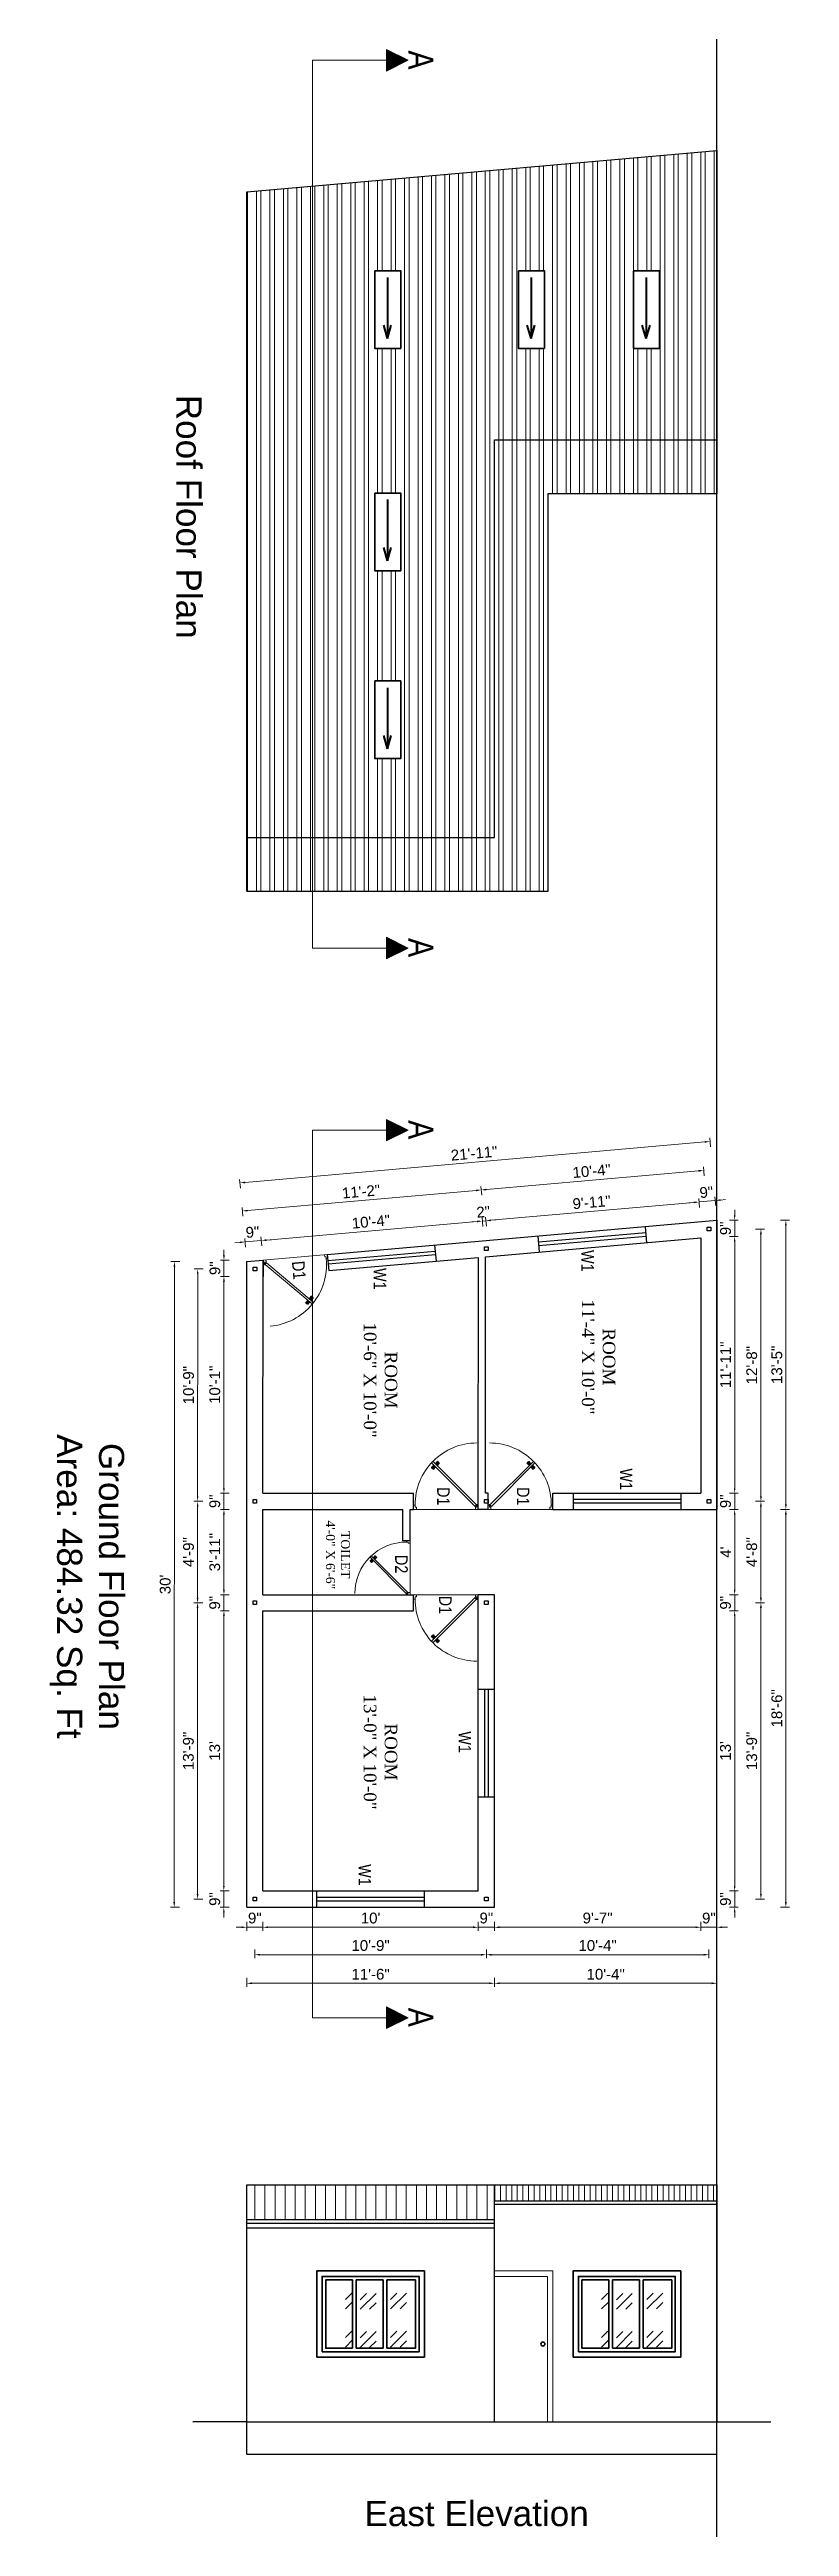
# Model space of a CAD drawing. Header units: inches. Extents: x 392906 to 410488, y -52747 to -40742.
# Drawn here: x 401308 to 401720, y -49808 to -48429 of the extents above; entities that cross this region are included whole.
import ezdxf

# ---------------------------------------------------------------- set-up
doc = ezdxf.new("R2010")
doc.units = ezdxf.units.IN
doc.header["$LTSCALE"] = 2
doc.header["$MEASUREMENT"] = 0
doc.header["$PDMODE"] = 34
doc.layers.get('0').update_dxf_attribs({"linetype": 'CONTINUOUS'})
doc.layers.get('DEFPOINTS').update_dxf_attribs({"color": 141, "linetype": 'CONTINUOUS'})
for name, color, linetype, lineweight in [('DIM_LINE', 173, 'CONTINUOUS', 20), ('door', 20, 'CONTINUOUS', 35), ('DOOR & WIN', 1, 'CONTINUOUS', 25), ('PUERTAS', 7, 'CONTINUOUS', 9), ('steps', 253, 'CONTINUOUS', 20), ('WALL - A', 1, 'CONTINUOUS', 40)]:
    doc.layers.add(name, color=color, linetype=linetype, lineweight=lineweight)
doc.styles.add('Lettring Text', font='arial.ttf')
doc.styles.get("Standard").update_dxf_attribs({"font": 'ARIALN.TTF'})
doc.dimstyles.new('Copy of Standard', dxfattribs={"dimtxt": 6, "dimasz": 2.875, "dimexe": 2, "dimexo": 4, "dimgap": 2, "dimtad": 1, "dimdec": 0, "dimrnd": 1, "dimzin": 0, "dimdsep": 46, "dimlunit": 4, "dimtxsty": 'Lettring Text', "dimcen": 0.1, "dimclrd": 7, "dimclre": 7, "dimclrt": 7, "dimazin": 0, "dimtfac": 0.645, "dimtdec": 0, "dimtmove": 1, "dimatfit": 0, "dimfxl": 3, "dimfxlon": 1, "dimtfillclr": 256, "dimtolj": 1, "dimtzin": 0, "dimlwd": -1, "dimlwe": -1, "dimarcsym": 2})
pattern_1 = [(90, (450788.429, 349796.138), (-7.5, 2e-15), []), (90, (450790.929, 349798.638), (-7.5, 2e-15), [])]

msp = doc.modelspace()

# ---------------------------------------------------------------- texts
at = {"color": 7, "linetype": 'ByBlock', "lineweight": 5, "char_height": 14, "rotation": 270}
for s, insert, width, attachment_point in [('A', (401522, -48440), 26.58, 3), ('{\\fArial CE|b0|i0|c0|p34;Roof\\fArial CE|b0|i0|c238|p34; Floor Plan}', (401385.7, -48689), 235.547, 5), ('A', (401522, -48934.3), 26.58, 3), ('A', (401522, -49035.7), 26.58, 3), ('{\\fArial CE|b0|i0|c238|p34;Ground Floor Plan\\PArea: \\fArial CE|b0|i0|c0|p34;484.32\\fArial CE|b0|i0|c238|p34; Sq. Ft}', (401328.9, -49284.7), 235.547, 5), ('A', (401522, -49530), 26.58, 3)]:
    msp.add_mtext(s, dxfattribs=dict(at, insert=insert, width=width, attachment_point=attachment_point))
at = {"color": 7, "linetype": 'ByBlock', "lineweight": 5, "insert": (401546.1, -49801.1), "char_height": 14, "width": 235.547, "attachment_point": 5}
msp.add_mtext('{\\fArial CE|b0|i0|c0|p34;East Elevation}', dxfattribs=at)
at = {"layer": 'steps', "color": 7, "ltscale": 0.3, "char_height": 7}
for s, insert, attachment_point, rotation in [('{\\W1;D1}', (401443.6, -49108.9), 8, 275.0252), ('{\\W1;D1}', (401531.1, -49234.5), 2, 270), ('{\\W1;D1}', (401568.5, -49234.5), 8, 270), ('D2', (401507.7, -49272.3), 2, 270), ('{\\W1;D1}', (401532.2, -49295), 2, 270)]:
    msp.add_mtext_dynamic_manual_height_columns(s, width=18.621, gutter_width=40, heights=[0], dxfattribs=dict(at, insert=insert, attachment_point=attachment_point, rotation=rotation))
at = {"layer": 'steps', "color": 7, "ltscale": 0.3, "rotation": 270}
for s, insert, char_height, width, attachment_point in [('W1', (401604.4, -49103.4), 7, 18.621, 8), ('W1', (401488.7, -49113.4), 7, 18.621, 8), ('{\\fTimes New Roman|b0|i0|c0|p18;ROOM\\P11\'-4" X 10\'-0"}', (401623.4, -49156.9), 7, 67.662, 2), ('{\\fTimes New Roman|b0|i0|c0|p18;ROOM\\P10\'-6" X 10\'-0"}', (401501.9, -49169.8), 7, 67.662, 2), ('W1', (401625.9, -49225), 7, 18.621, 8), ('{\\fTimes New Roman|b0|i0|c0|p18;TOILET\\P4\'-0" X 6\'-6"}', (401475.5, -49267.1), 5, 67.662, 2), ('{\\fTimes New Roman|b0|i0|c0|p18;ROOM\\P13\'-0" X 10\'-0"}', (401501.9, -49376.9), 7, 67.662, 2), ('W1', (401536, -49371.4), 7, 18.621, 8), ('W1', (401480.3, -49445.4), 7, 18.621, 8)]:
    msp.add_mtext(s, dxfattribs=dict(at, insert=insert, char_height=char_height, width=width, attachment_point=attachment_point))

# ---------------------------------------------------------------- blocks, each defined once
blk = doc.blocks.new('3ft')
at = {"layer": 'PUERTAS', "color": 6}
for p, q in [((1, 2.5), (25.2, 26.7)), ((26, 25.9), (1.8, 1.6)), ((26, 25.9), (25.2, 26.7)), ((0, 2.4), (0, 0)), ((0.7, 2.4), (0, 2.4)), ((1.6, 0), (0, 0)), ((0.7, 1.5), (0.7, 2.4)), ((0.8, 1.5), (0.7, 1.5)), ((0.8, 1.5), (0.8, 2.4)), ((0.8, 1.2), (0.8, 1.5)), ((1.6, 1.2), (0.8, 1.2)), ((1.6, 1.8), (0.9, 2.5)), ((1.6, 1.9), (1, 2.5)), ((1.6, 1.9), (1.6, 1.8)), ((1.8, 1.6), (1.6, 1.8)), ((1.6, 0), (1.6, 1.2)), ((34.4, 0), (34.4, 1.2)), ((34.4, 1.2), (35.2, 1.2)), ((34.4, 0), (36, 0)), ((35.2, 1.2), (35.2, 2.4)), ((35.2, 2.4), (36, 2.4)), ((36, 0), (36, 2.4))]:
    blk.add_line(p, q, dxfattribs=at)
at = {"layer": 'PUERTAS', "color": 8}
for p, q in [((22.6, 24.9), (21.6, 25.7)), ((22.6, 25), (21.7, 25.7)), ((22.7, 25.1), (21.8, 25.9)), ((22.1, 26.3), (22, 26.1)), ((22.9, 25.2), (22, 26.1)), ((22.1, 26.3), (22.3, 26.4)), ((22.3, 26.4), (22.3, 26.4)), ((23.2, 25.5), (22.3, 26.4)), ((23.3, 25.7), (22.5, 26.6)), ((23.5, 25.8), (22.7, 26.8)), ((23.4, 25.8), (22.7, 26.7)), ((22.7, 24.3), (23, 24.8)), ((23, 25), (22.8, 25.1)), ((23, 25), (22.9, 25.2)), ((23, 25), (22.9, 25.1)), ((22.9, 24.5), (23.1, 24.9)), ((23.1, 25.1), (23, 25.2)), ((23.1, 24.8), (23.2, 25)), ((23.3, 25.3), (23.2, 25.4)), ((23.4, 25.4), (23.3, 25.6)), ((23.4, 25.4), (23.3, 25.5)), ((23.4, 25.4), (23.3, 25.5)), ((23.3, 24.9), (23.3, 25.1)), ((23.5, 25.1), (23.3, 25.1)), ((23.6, 25.3), (23.4, 25.2)), ((23.9, 25.5), (23.5, 25.3)), ((24.1, 25.7), (23.6, 25.4)), ((23.6, 23.4), (24.1, 23.7)), ((23.8, 23.6), (24.2, 23.8)), ((24.1, 23.8), (24.3, 23.9)), ((24.2, 24), (24.4, 24)), ((24.2, 23.3), (25, 22.3)), ((24.3, 23.7), (24.4, 23.6)), ((24.3, 23.7), (24.5, 23.6)), ((24.3, 23.6), (24.4, 23.5)), ((24.3, 23.3), (25.1, 22.4)), ((24.4, 24.2), (24.4, 24)), ((24.4, 23.8), (24.5, 23.7)), ((24.4, 23.4), (25.2, 22.5)), ((24.6, 24.3), (24.5, 24.1)), ((24.5, 23.6), (25.4, 22.7)), ((24.8, 24.6), (24.6, 24.2)), ((24.6, 24), (24.7, 23.9)), ((25, 24.8), (24.7, 24.3)), ((24.7, 24.1), (24.8, 23.9)), ((24.7, 24.1), (24.8, 24)), ((24.8, 24.1), (24.9, 24)), ((24.8, 23.8), (25.7, 23)), ((25, 24), (25.9, 23.2)), ((25.1, 24.2), (26.1, 23.4)), ((25.1, 24.1), (26, 23.3)), ((25.6, 22.8), (25.4, 22.7)), ((25.6, 22.8), (25.7, 23)), ((25.7, 23), (25.7, 23)), ((0, 0), (36, 0))]:
    blk.add_line(p, q, dxfattribs=at)
at = {"layer": 'PUERTAS', "color": 1}
for p, q in [((21.7, 25.8), (22.1, 26.3)), ((21.7, 25.7), (22.2, 26.2)), ((21.7, 25.8), (21.7, 25.8)), ((22.5, 25), (21.7, 25.6)), ((22.6, 26.7), (22.1, 26.3)), ((22.7, 26.7), (22.2, 26.2)), ((22.6, 26.7), (22.6, 26.7)), ((22.6, 25), (23, 25.4)), ((22.6, 24.3), (22.9, 24.7)), ((22.6, 24.1), (22.6, 24.1)), ((22.7, 25.1), (22.7, 25.1)), ((23.4, 25.9), (22.8, 26.7)), ((22.8, 25.1), (23.1, 25.3)), ((22.9, 25), (22.8, 25.1)), ((22.9, 24.9), (23.2, 25.2)), ((22.9, 24.8), (22.9, 24.8)), ((22.9, 24.7), (22.9, 24.7)), ((23.4, 25.8), (23, 25.4)), ((23.3, 25.6), (23.1, 25.3)), ((23.5, 25.5), (23.2, 25.2)), ((23.3, 25.7), (23.3, 25.7)), ((23.4, 25.5), (23.3, 25.6)), ((23.4, 23.3), (23.4, 23.3)), ((23.6, 25.5), (23.6, 25.5)), ((23.6, 23.3), (24, 23.6)), ((24.1, 25.8), (23.7, 25.5)), ((23.7, 25.5), (23.7, 25.5)), ((24, 23.6), (24, 23.6)), ((24.1, 23.6), (24.1, 23.6)), ((24.3, 25.8), (24.3, 25.8)), ((24.3, 23.6), (24.5, 23.9)), ((24.3, 23.3), (24.7, 23.7)), ((24.3, 23.6), (24.4, 23.5)), ((24.3, 23.2), (24.9, 22.4)), ((24.4, 23.5), (24.6, 23.8)), ((24.4, 23.4), (24.4, 23.4)), ((24.8, 24.1), (24.5, 23.9)), ((24.9, 24), (24.6, 23.8)), ((25.1, 24.1), (24.7, 23.7)), ((25.1, 24.8), (24.8, 24.4)), ((24.8, 24.4), (24.8, 24.4)), ((24.8, 24.3), (24.8, 24.3)), ((24.8, 24.1), (24.9, 24)), ((25, 24), (25, 24)), ((25, 22.4), (25.5, 22.9)), ((25.1, 25), (25.1, 25)), ((25.1, 22.4), (25.6, 22.8)), ((25.1, 22.4), (25.1, 22.4)), ((25.2, 24.1), (26, 23.5)), ((26, 23.4), (25.5, 22.9)), ((26, 23.3), (25.6, 22.8)), ((26, 23.3), (26, 23.3))]:
    blk.add_line(p, q, dxfattribs=at)
at = {"layer": 'PUERTAS', "color": 2}
for p, q in [((22, 26.1), (22, 26.1)), ((25.4, 22.7), (25.4, 22.7))]:
    blk.add_line(p, q, dxfattribs=at)
at = {"layer": 'PUERTAS', "color": 6}
for radius in [0.155, 0.0752]:
    blk.add_circle((0.8, 2.6), radius, dxfattribs=at)
blk.add_arc((0.8, 2.6), 34.4, 359.7285, 90.0333, dxfattribs=at)
at = {"layer": 'PUERTAS', "color": 1}
for centre, start, end in [((22.5, 25), 231.0764, 315), ((22.7, 24.2), 135, 225), ((22.7, 26.7), 38.9236, 135), ((22.8, 25.1), 225, 315), ((23, 24.9), 135, 219.7428), ((22.9, 24.8), 315, 39.7428), ((23.3, 25.6), 315, 45), ((23.4, 25.9), 315, 38.9236), ((23.5, 23.4), 225, 315), ((23.5, 25.4), 50.2572, 135), ((23.6, 25.5), 230.2572, 315), ((24.1, 23.6), 50.2572, 135), ((24.2, 25.7), 45, 135), ((24.2, 23.7), 230.2572, 315), ((24.3, 23.2), 135, 218.9236), ((24.4, 23.5), 135, 225), ((24.8, 24.3), 135, 219.7428), ((24.7, 24.2), 315, 39.7428), ((24.9, 24), 45, 135), ((25, 22.4), 218.9236, 315), ((25, 24.9), 315, 45), ((25.2, 24.1), 51.0764, 135), ((26, 23.4), 315, 51.0764)]:
    blk.add_arc(centre, 0.08, start, end, dxfattribs=at)
blk = doc.blocks.new('*U199')
at = {"color": 3, "xscale": -1}
blk.add_blockref('3ft', (42, 0), dxfattribs=at)
blk = doc.blocks.new('2ft6in')
at = {"layer": 'PUERTAS', "color": 2}
for p, q in [((0.8, 2.1), (21, 22.3)), ((21.7, 21.6), (1.5, 1.4)), ((18.3, 21.8), (18.3, 21.8)), ((21.7, 21.6), (21, 22.3)), ((21.2, 18.9), (21.2, 18.9)), ((0, 2), (0, 0)), ((0.6, 2), (0, 2)), ((1.3, 0), (0, 0)), ((0.6, 1.3), (0.6, 2)), ((0.7, 1.3), (0.6, 1.3)), ((0.7, 1.3), (0.7, 2)), ((0.7, 1), (0.7, 1.3)), ((1.3, 1), (0.7, 1)), ((1.4, 1.6), (0.8, 2.1)), ((1.3, 1.5), (0.8, 2.1)), ((1.4, 1.6), (1.3, 1.5)), ((1.5, 1.4), (1.3, 1.5)), ((1.3, 0), (1.3, 1)), ((28.7, 0), (28.7, 1)), ((28.7, 1), (29.3, 1)), ((28.7, 0), (30, 0)), ((29.3, 1), (29.3, 2)), ((29.3, 2), (30, 2)), ((30, 0), (30, 2))]:
    blk.add_line(p, q, dxfattribs=at)
at = {"layer": 'PUERTAS', "color": 8}
for p, q in [((18.8, 20.8), (18, 21.4)), ((18.9, 20.8), (18.1, 21.5)), ((19, 20.9), (18.2, 21.6)), ((18.4, 21.9), (18.3, 21.8)), ((19.1, 21), (18.3, 21.7)), ((18.4, 21.9), (18.6, 22)), ((18.6, 22), (18.6, 22)), ((19.3, 21.3), (18.6, 22)), ((19.4, 21.4), (18.8, 22.1)), ((19.6, 21.5), (18.9, 22.3)), ((19.5, 21.5), (18.9, 22.3)), ((18.9, 20.3), (19.2, 20.7)), ((19.1, 20.8), (19, 20.9)), ((19.2, 20.9), (19.1, 21)), ((19.1, 20.8), (19.1, 20.9)), ((19.1, 20.4), (19.3, 20.8)), ((19.3, 20.9), (19.2, 21)), ((19.4, 21.1), (19.3, 21.2)), ((19.3, 20.6), (19.3, 20.8)), ((19.5, 21.2), (19.4, 21.3)), ((19.5, 21.2), (19.4, 21.3)), ((19.5, 21.1), (19.4, 21.2)), ((19.4, 20.8), (19.4, 20.9)), ((19.6, 20.9), (19.4, 20.9)), ((19.7, 21.1), (19.5, 21)), ((20.1, 21.4), (19.6, 21.1)), ((19.9, 21.2), (19.6, 21.1)), ((19.7, 19.5), (20.1, 19.8)), ((19.9, 19.7), (20.2, 19.8)), ((20.1, 19.9), (20.3, 19.9)), ((20.2, 20), (20.3, 20)), ((20.2, 19.7), (20.3, 19.6)), ((20.2, 19.7), (20.3, 19.6)), ((20.2, 19.4), (20.9, 18.7)), ((20.2, 19.4), (20.8, 18.6)), ((20.3, 20.1), (20.4, 20)), ((20.3, 19.8), (20.4, 19.7)), ((20.3, 19.5), (21, 18.8)), ((20.5, 20.3), (20.4, 20.1)), ((20.4, 19.8), (20.4, 19.7)), ((20.7, 20.5), (20.5, 20.2)), ((20.5, 20), (20.6, 19.9)), ((20.5, 19.6), (21.1, 18.9)), ((20.8, 20.6), (20.6, 20.2)), ((20.6, 20.1), (20.7, 20)), ((20.6, 20.1), (20.7, 20)), ((20.6, 20), (20.7, 20)), ((20.7, 19.9), (21.4, 19.2)), ((20.8, 20), (21.6, 19.3)), ((20.9, 20.1), (21.7, 19.5)), ((21, 20.1), (21.7, 19.5)), ((21.3, 19), (21.2, 18.9)), ((21.3, 19), (21.4, 19.1)), ((21.4, 19.2), (21.4, 19.1)), ((0, 0), (30, 0))]:
    blk.add_line(p, q, dxfattribs=at)
at = {"layer": 'PUERTAS', "color": 1}
for p, q in [((18.1, 21.5), (18.5, 21.9)), ((18.1, 21.4), (18.5, 21.9)), ((18.1, 21.5), (18.1, 21.5)), ((18.7, 20.8), (18.1, 21.3)), ((18.9, 22.3), (18.5, 21.9)), ((18.8, 22.2), (18.5, 21.9)), ((18.8, 22.2), (18.8, 22.2)), ((18.8, 20.8), (19.2, 21.2)), ((18.8, 20.2), (19.1, 20.6)), ((18.9, 20.1), (18.8, 20.1)), ((18.9, 20.9), (18.9, 20.9)), ((19.5, 21.6), (19, 22.3)), ((19, 20.9), (19.2, 21.1)), ((19.1, 20.8), (19, 20.9)), ((19.1, 20.8), (19.3, 21)), ((19.1, 20.7), (19.1, 20.7)), ((19.1, 20.6), (19.1, 20.6)), ((19.5, 21.5), (19.2, 21.2)), ((19.5, 21.3), (19.2, 21.1)), ((19.5, 21.2), (19.3, 21)), ((19.4, 21.4), (19.5, 21.4)), ((19.5, 21.2), (19.4, 21.3)), ((19.5, 19.4), (19.5, 19.4)), ((19.6, 21.2), (19.6, 21.2)), ((19.6, 19.4), (20, 19.7)), ((20.1, 21.5), (19.7, 21.2)), ((19.7, 21.2), (19.7, 21.2)), ((20, 19.7), (20, 19.7)), ((20.1, 19.7), (20.1, 19.7)), ((20.2, 21.5), (20.2, 21.5)), ((20.2, 19.7), (20.4, 19.9)), ((20.2, 19.4), (20.6, 19.8)), ((20.2, 19.7), (20.3, 19.6)), ((20.2, 19.3), (20.8, 18.6)), ((20.3, 19.6), (20.5, 19.8)), ((20.3, 19.5), (20.3, 19.5)), ((20.6, 20.1), (20.4, 19.9)), ((20.7, 20), (20.5, 19.8)), ((20.7, 20.2), (20.6, 20.2)), ((20.9, 20.1), (20.6, 19.8)), ((20.6, 20.1), (20.7, 20)), ((20.9, 20.7), (20.7, 20.3)), ((20.7, 20.3), (20.7, 20.3)), ((20.8, 20), (20.8, 20)), ((20.9, 20.8), (20.9, 20.8)), ((20.9, 18.6), (21.3, 19.1)), ((20.9, 18.7), (21.3, 19)), ((20.9, 18.7), (20.9, 18.7)), ((21, 20.1), (21.7, 19.6)), ((21.7, 19.5), (21.3, 19.1)), ((21.7, 19.4), (21.3, 19)), ((21.6, 19.4), (21.7, 19.4))]:
    blk.add_line(p, q, dxfattribs=at)
at = {"layer": 'PUERTAS', "color": 2}
for radius in [0.129, 0.0627]:
    blk.add_circle((0.7, 2.1), radius, dxfattribs=at)
at = {"layer": 'PUERTAS', "color": 8}
blk.add_arc((0.7, 2.1), 28.7, 359.7285, 90.0333, dxfattribs=at)
at = {"layer": 'PUERTAS', "color": 1}
for centre, start, end in [((18.8, 20.8), 231.0764, 315), ((18.9, 20.2), 135, 225), ((18.9, 22.2), 38.9236, 135), ((19, 20.9), 225, 315), ((19.2, 20.7), 135, 219.7428), ((19.1, 20.6), 315, 39.7428), ((19.5, 21.6), 315, 38.9236), ((19.4, 21.4), 315, 45), ((19.6, 21.2), 50.2572, 135), ((19.6, 19.5), 225, 315), ((19.7, 21.3), 230.2572, 315), ((20.1, 19.6), 50.2572, 135), ((20.2, 21.4), 45, 135), ((20.2, 19.7), 230.2572, 315), ((20.3, 19.4), 135, 218.9236), ((20.4, 19.5), 135, 225), ((20.7, 20.3), 135, 219.7428), ((20.6, 20.2), 315, 39.7428), ((20.8, 20), 45, 135), ((20.8, 18.7), 218.9236, 315), ((20.9, 20.7), 315, 45), ((21, 20.1), 51.0764, 135), ((21.7, 19.5), 315, 51.0764)]:
    blk.add_arc(centre, 0.0667, start, end, dxfattribs=at)
blk = doc.blocks.new('*U202')
at = {"color": 3}
blk.add_blockref('2ft6in', (0, 0), dxfattribs=at)
blk = doc.blocks.new('*D710')
at = {"layer": 'DEFPOINTS', "color": 0, "ltscale": 0.5, "transparency": 16777216}
for p in [(401405.2, -49463.3), (401418, -49454.3), (401418, -49463.3)]:
    blk.add_point(p, dxfattribs=at)
at = {"layer": 'steps', "color": 7, "ltscale": 0.5, "transparency": 16777216}
for p, q in [((401405.2, -49451.5), (401405.2, -49448.6)), ((401408.2, -49454.3), (401403.2, -49454.3)), ((401408.2, -49463.3), (401403.2, -49463.3)), ((401405.2, -49454.3), (401405.2, -49463.3)), ((401405.2, -49466.2), (401405.2, -49469.1))]:
    blk.add_line(p, q, dxfattribs=at)
for points in [[(401404.8, -49451.5), (401405.7, -49451.5), (401405.2, -49454.3)], [(401404.8, -49466.2), (401405.7, -49466.2), (401405.2, -49463.3)]]:
    blk.add_solid(points, dxfattribs=at)
at = {"layer": 'steps', "color": 7, "ltscale": 0.5, "transparency": 16777216, "insert": (401400.2, -49458.8), "char_height": 6, "attachment_point": 5, "rotation": 89.9867, "style": 'Lettring Text'}
blk.add_mtext('\\A1;9"', dxfattribs=at)
blk = doc.blocks.new('*D711')
at = {"layer": 'DEFPOINTS', "color": 0, "ltscale": 0.5, "transparency": 16777216}
for p in [(401405.3, -49298.3), (401427, -49298.3), (401418, -49454.3)]:
    blk.add_point(p, dxfattribs=at)
at = {"layer": 'steps', "color": 7, "ltscale": 0.5, "transparency": 16777216}
for p, q in [((401408.3, -49298.3), (401403.3, -49298.3)), ((401405.2, -49451.5), (401405.3, -49301.2)), ((401408.2, -49454.3), (401403.2, -49454.3))]:
    blk.add_line(p, q, dxfattribs=at)
for points in [[(401404.8, -49301.2), (401405.8, -49301.2), (401405.3, -49298.3)], [(401404.8, -49451.5), (401405.7, -49451.5), (401405.2, -49454.3)]]:
    blk.add_solid(points, dxfattribs=at)
at = {"layer": 'steps', "color": 7, "ltscale": 0.5, "transparency": 16777216, "insert": (401400.2, -49376.3), "char_height": 6, "attachment_point": 5, "rotation": 89.9867, "style": 'Lettring Text'}
blk.add_mtext("\\A1;13'", dxfattribs=at)
blk = doc.blocks.new('*D712')
at = {"layer": 'DEFPOINTS', "color": 0, "ltscale": 0.5, "transparency": 16777216}
for p in [(401405.3, -49289.3), (401427, -49289.3), (401427, -49298.3)]:
    blk.add_point(p, dxfattribs=at)
at = {"layer": 'steps', "color": 7, "ltscale": 0.5, "transparency": 16777216}
for p, q in [((401405.3, -49286.5), (401405.3, -49283.6)), ((401408.3, -49289.3), (401403.3, -49289.3)), ((401405.3, -49298.3), (401405.3, -49289.3)), ((401408.3, -49298.3), (401403.3, -49298.3)), ((401405.3, -49301.2), (401405.3, -49304.1))]:
    blk.add_line(p, q, dxfattribs=at)
for points in [[(401404.8, -49286.5), (401405.8, -49286.5), (401405.3, -49289.3)], [(401404.8, -49301.2), (401405.8, -49301.2), (401405.3, -49298.3)]]:
    blk.add_solid(points, dxfattribs=at)
at = {"layer": 'steps', "color": 7, "ltscale": 0.5, "transparency": 16777216, "insert": (401400.2, -49293.8), "char_height": 6, "attachment_point": 5, "rotation": 89.9867, "style": 'Lettring Text'}
blk.add_mtext('\\A1;9"', dxfattribs=at)
blk = doc.blocks.new('*D713')
at = {"layer": 'DEFPOINTS', "color": 0, "ltscale": 0.5, "transparency": 16777216}
for p in [(401405.3, -49241.8), (401427, -49241.8), (401427, -49289.3)]:
    blk.add_point(p, dxfattribs=at)
at = {"layer": 'steps', "color": 7, "ltscale": 0.5, "transparency": 16777216}
for p, q in [((401408.3, -49241.8), (401403.3, -49241.8)), ((401405.3, -49286.5), (401405.3, -49244.7)), ((401408.3, -49289.3), (401403.3, -49289.3))]:
    blk.add_line(p, q, dxfattribs=at)
for points in [[(401404.8, -49244.7), (401405.8, -49244.7), (401405.3, -49241.8)], [(401404.8, -49286.5), (401405.8, -49286.5), (401405.3, -49289.3)]]:
    blk.add_solid(points, dxfattribs=at)
at = {"layer": 'steps', "color": 7, "ltscale": 0.5, "transparency": 16777216, "insert": (401400.2, -49265.6), "char_height": 6, "attachment_point": 5, "rotation": 89.9867, "style": 'Lettring Text'}
blk.add_mtext('\\A1;3\'-11"', dxfattribs=at)
blk = doc.blocks.new('*D714')
at = {"layer": 'DEFPOINTS', "color": 0, "ltscale": 0.5, "transparency": 16777216}
for p in [(401405.3, -49232.8), (401427, -49232.8), (401427, -49241.8)]:
    blk.add_point(p, dxfattribs=at)
at = {"layer": 'steps', "color": 7, "ltscale": 0.5, "transparency": 16777216}
for p, q in [((401405.3, -49230), (401405.3, -49227.1)), ((401408.3, -49232.8), (401403.3, -49232.8)), ((401408.3, -49241.8), (401403.3, -49241.8)), ((401405.3, -49241.8), (401405.3, -49232.8)), ((401405.3, -49244.7), (401405.3, -49247.6))]:
    blk.add_line(p, q, dxfattribs=at)
for points in [[(401404.8, -49230), (401405.8, -49230), (401405.3, -49232.8)], [(401404.8, -49244.7), (401405.8, -49244.7), (401405.3, -49241.8)]]:
    blk.add_solid(points, dxfattribs=at)
at = {"layer": 'steps', "color": 7, "ltscale": 0.5, "transparency": 16777216, "insert": (401400.2, -49237.3), "char_height": 6, "attachment_point": 5, "rotation": 89.9867, "style": 'Lettring Text'}
blk.add_mtext('\\A1;9"', dxfattribs=at)
blk = doc.blocks.new('*D715')
at = {"layer": 'DEFPOINTS', "color": 0, "ltscale": 0.5, "transparency": 16777216}
for p in [(401405.3, -49112.1), (401427.1, -49112.1), (401427, -49232.8)]:
    blk.add_point(p, dxfattribs=at)
at = {"layer": 'steps', "color": 7, "ltscale": 0.5, "transparency": 16777216}
for p, q in [((401408.3, -49112.1), (401403.3, -49112.1)), ((401405.3, -49230), (401405.3, -49114.9)), ((401408.3, -49232.8), (401403.3, -49232.8))]:
    blk.add_line(p, q, dxfattribs=at)
for points in [[(401404.8, -49114.9), (401405.8, -49114.9), (401405.3, -49112.1)], [(401404.8, -49230), (401405.8, -49230), (401405.3, -49232.8)]]:
    blk.add_solid(points, dxfattribs=at)
at = {"layer": 'steps', "color": 7, "ltscale": 0.5, "transparency": 16777216, "insert": (401400.2, -49172.4), "char_height": 6, "attachment_point": 5, "rotation": 89.9867, "style": 'Lettring Text'}
blk.add_mtext('\\A1;10\'-1"', dxfattribs=at)
blk = doc.blocks.new('*D716')
at = {"layer": 'DEFPOINTS', "color": 0, "ltscale": 0.5, "transparency": 16777216}
for p in [(401405.3, -49103), (401427.1, -49103), (401427.1, -49112.1)]:
    blk.add_point(p, dxfattribs=at)
at = {"layer": 'steps', "color": 7, "ltscale": 0.5, "transparency": 16777216}
for p, q in [((401408.3, -49103), (401403.3, -49103)), ((401405.3, -49100.1), (401405.3, -49097.3)), ((401405.3, -49112.1), (401405.3, -49103)), ((401408.3, -49112.1), (401403.3, -49112.1)), ((401405.3, -49114.9), (401405.3, -49117.8))]:
    blk.add_line(p, q, dxfattribs=at)
for points in [[(401404.8, -49100.1), (401405.8, -49100.1), (401405.3, -49103)], [(401404.8, -49114.9), (401405.8, -49114.9), (401405.3, -49112.1)]]:
    blk.add_solid(points, dxfattribs=at)
at = {"layer": 'steps', "color": 7, "ltscale": 0.5, "transparency": 16777216, "insert": (401400.3, -49107.5), "char_height": 6, "attachment_point": 5, "rotation": 89.9867, "style": 'Lettring Text'}
blk.add_mtext('\\A1;9"', dxfattribs=at)
blk = doc.blocks.new('*D717')
at = {"layer": 'DEFPOINTS', "color": 0, "ltscale": 0.5, "transparency": 16777216}
for p in [(401422.6, -49107.9), (401390.6, -49237.3), (401422.5, -49237.3)]:
    blk.add_point(p, dxfattribs=at)
at = {"layer": 'steps', "color": 7, "ltscale": 0.5, "transparency": 16777216}
for p, q in [((401393.7, -49107.9), (401388.7, -49107.9)), ((401390.7, -49110.8), (401390.6, -49234.5)), ((401393.6, -49237.3), (401388.6, -49237.3))]:
    blk.add_line(p, q, dxfattribs=at)
for points in [[(401390.2, -49110.8), (401391.1, -49110.8), (401390.7, -49107.9)], [(401390.2, -49234.5), (401391.1, -49234.5), (401390.6, -49237.3)]]:
    blk.add_solid(points, dxfattribs=at)
at = {"layer": 'steps', "color": 7, "ltscale": 0.5, "transparency": 16777216, "insert": (401385.6, -49172.6), "char_height": 6, "attachment_point": 5, "rotation": 89.9867, "style": 'Lettring Text'}
blk.add_mtext('\\A1;10\'-9"', dxfattribs=at)
blk = doc.blocks.new('*D718')
at = {"layer": 'DEFPOINTS', "color": 0, "ltscale": 0.5, "transparency": 16777216}
for p in [(401422.5, -49237.3), (401390.6, -49293.8), (401422.5, -49293.8)]:
    blk.add_point(p, dxfattribs=at)
at = {"layer": 'steps', "color": 7, "ltscale": 0.5, "transparency": 16777216}
for p, q in [((401393.6, -49237.3), (401388.6, -49237.3)), ((401390.6, -49240.2), (401390.6, -49291)), ((401393.6, -49293.8), (401388.6, -49293.8))]:
    blk.add_line(p, q, dxfattribs=at)
for points in [[(401390.2, -49240.2), (401391.1, -49240.2), (401390.6, -49237.3)], [(401390.1, -49291), (401391.1, -49291), (401390.6, -49293.8)]]:
    blk.add_solid(points, dxfattribs=at)
at = {"layer": 'steps', "color": 7, "ltscale": 0.5, "transparency": 16777216, "insert": (401385.6, -49265.6), "char_height": 6, "attachment_point": 5, "rotation": 89.9867, "style": 'Lettring Text'}
blk.add_mtext('\\A1;4\'-9"', dxfattribs=at)
blk = doc.blocks.new('*D719')
at = {"layer": 'DEFPOINTS', "color": 0, "ltscale": 0.5, "transparency": 16777216}
for p in [(401422.5, -49293.8), (401390.6, -49458.8), (401422.5, -49458.8)]:
    blk.add_point(p, dxfattribs=at)
at = {"layer": 'steps', "color": 7, "ltscale": 0.5, "transparency": 16777216}
for p, q in [((401393.6, -49293.8), (401388.6, -49293.8)), ((401390.6, -49296.7), (401390.6, -49456)), ((401393.6, -49458.8), (401388.6, -49458.8))]:
    blk.add_line(p, q, dxfattribs=at)
for points in [[(401390.1, -49296.7), (401391.1, -49296.7), (401390.6, -49293.8)], [(401390.1, -49456), (401391.1, -49456), (401390.6, -49458.8)]]:
    blk.add_solid(points, dxfattribs=at)
at = {"layer": 'steps', "color": 7, "ltscale": 0.5, "transparency": 16777216, "insert": (401385.5, -49376.3), "char_height": 6, "attachment_point": 5, "rotation": 89.9867, "style": 'Lettring Text'}
blk.add_mtext('\\A1;13\'-9"', dxfattribs=at)
blk = doc.blocks.new('*D720')
at = {"layer": 'DEFPOINTS', "color": 0, "ltscale": 0.5, "transparency": 16777216}
for p in [(401377.7, -49103.8), (401418.1, -49103.8), (401418, -49463.3)]:
    blk.add_point(p, dxfattribs=at)
at = {"layer": 'steps', "color": 7, "ltscale": 0.5, "transparency": 16777216}
for p, q in [((401380.7, -49103.8), (401375.7, -49103.8)), ((401377.6, -49460.5), (401377.7, -49106.7)), ((401380.6, -49463.3), (401375.6, -49463.3))]:
    blk.add_line(p, q, dxfattribs=at)
for points in [[(401377.2, -49106.7), (401378.2, -49106.7), (401377.7, -49103.8)], [(401377.1, -49460.5), (401378.1, -49460.5), (401377.6, -49463.3)]]:
    blk.add_solid(points, dxfattribs=at)
at = {"layer": 'steps', "color": 7, "ltscale": 0.5, "transparency": 16777216, "insert": (401372.6, -49283.6), "char_height": 6, "attachment_point": 5, "rotation": 89.9867, "style": 'Lettring Text'}
blk.add_mtext("\\A1;30'", dxfattribs=at)
blk = doc.blocks.new('*D721')
at = {"layer": 'DEFPOINTS', "color": 0, "ltscale": 0.5, "transparency": 16777216}
for p in [(401680, -49080.8), (401680, -49089.8), (401689.9, -49089.8)]:
    blk.add_point(p, dxfattribs=at)
at = {"layer": 'steps', "color": 7, "ltscale": 0.5, "transparency": 16777216}
for p, q in [((401689.9, -49077.9), (401689.9, -49075)), ((401686.9, -49080.8), (401691.9, -49080.8)), ((401686.9, -49089.8), (401691.9, -49089.8)), ((401689.9, -49080.8), (401689.9, -49089.8)), ((401689.9, -49092.7), (401689.9, -49095.6))]:
    blk.add_line(p, q, dxfattribs=at)
for points in [[(401689.4, -49077.9), (401690.3, -49077.9), (401689.9, -49080.8)], [(401689.4, -49092.7), (401690.3, -49092.7), (401689.9, -49089.8)]]:
    blk.add_solid(points, dxfattribs=at)
at = {"layer": 'steps', "color": 7, "ltscale": 0.5, "transparency": 16777216, "insert": (401684.8, -49085.3), "char_height": 6, "attachment_point": 5, "rotation": 90, "style": 'Lettring Text'}
blk.add_mtext('\\A1;9"', dxfattribs=at)
blk = doc.blocks.new('*D722')
at = {"layer": 'DEFPOINTS', "color": 0, "ltscale": 0.5, "transparency": 16777216}
for p in [(401680, -49089.8), (401671, -49232.8), (401689.9, -49232.8)]:
    blk.add_point(p, dxfattribs=at)
at = {"layer": 'steps', "color": 7, "ltscale": 0.5, "transparency": 16777216}
for p, q in [((401686.9, -49089.8), (401691.9, -49089.8)), ((401689.9, -49092.7), (401689.9, -49230)), ((401686.9, -49232.8), (401691.9, -49232.8))]:
    blk.add_line(p, q, dxfattribs=at)
for points in [[(401689.4, -49092.7), (401690.3, -49092.7), (401689.9, -49089.8)], [(401689.4, -49230), (401690.3, -49230), (401689.9, -49232.8)]]:
    blk.add_solid(points, dxfattribs=at)
at = {"layer": 'steps', "color": 7, "ltscale": 0.5, "transparency": 16777216, "insert": (401684.8, -49161.3), "char_height": 6, "attachment_point": 5, "rotation": 90, "style": 'Lettring Text'}
blk.add_mtext('\\A1;11\'-11"', dxfattribs=at)
blk = doc.blocks.new('*D723')
at = {"layer": 'DEFPOINTS', "color": 0, "ltscale": 0.5, "transparency": 16777216}
for p in [(401671, -49232.8), (401680, -49241.8), (401689.9, -49241.8)]:
    blk.add_point(p, dxfattribs=at)
at = {"layer": 'steps', "color": 7, "ltscale": 0.5, "transparency": 16777216}
for p, q in [((401689.9, -49230), (401689.9, -49227.1)), ((401686.9, -49232.8), (401691.9, -49232.8)), ((401686.9, -49241.8), (401691.9, -49241.8)), ((401689.9, -49232.8), (401689.9, -49241.8)), ((401689.9, -49244.7), (401689.9, -49247.6))]:
    blk.add_line(p, q, dxfattribs=at)
for points in [[(401689.4, -49230), (401690.3, -49230), (401689.9, -49232.8)], [(401689.4, -49244.7), (401690.3, -49244.7), (401689.9, -49241.8)]]:
    blk.add_solid(points, dxfattribs=at)
at = {"layer": 'steps', "color": 7, "ltscale": 0.5, "transparency": 16777216, "insert": (401684.8, -49237.3), "char_height": 6, "attachment_point": 5, "rotation": 90, "style": 'Lettring Text'}
blk.add_mtext('\\A1;9"', dxfattribs=at)
blk = doc.blocks.new('*D724')
at = {"layer": 'DEFPOINTS', "color": 0, "ltscale": 0.5, "transparency": 16777216}
for p in [(401680, -49241.8), (401556, -49289.3), (401689.9, -49289.3)]:
    blk.add_point(p, dxfattribs=at)
at = {"layer": 'steps', "color": 7, "ltscale": 0.5, "transparency": 16777216}
for p, q in [((401686.9, -49241.8), (401691.9, -49241.8)), ((401689.9, -49244.7), (401689.9, -49286.5)), ((401686.9, -49289.3), (401691.9, -49289.3))]:
    blk.add_line(p, q, dxfattribs=at)
for points in [[(401689.4, -49244.7), (401690.3, -49244.7), (401689.9, -49241.8)], [(401689.4, -49286.5), (401690.3, -49286.5), (401689.9, -49289.3)]]:
    blk.add_solid(points, dxfattribs=at)
at = {"layer": 'steps', "color": 7, "ltscale": 0.5, "transparency": 16777216, "insert": (401684.9, -49265.6), "char_height": 6, "attachment_point": 5, "rotation": 90, "style": 'Lettring Text'}
blk.add_mtext("\\A1;4'", dxfattribs=at)
blk = doc.blocks.new('*D725')
at = {"layer": 'DEFPOINTS', "color": 0, "ltscale": 0.5, "transparency": 16777216}
for p in [(401556, -49289.3), (401511, -49298.3), (401689.9, -49298.3)]:
    blk.add_point(p, dxfattribs=at)
at = {"layer": 'steps', "color": 7, "ltscale": 0.5, "transparency": 16777216}
for p, q in [((401689.9, -49286.5), (401689.9, -49283.6)), ((401686.9, -49289.3), (401691.9, -49289.3)), ((401689.9, -49289.3), (401689.9, -49298.3)), ((401686.9, -49298.3), (401691.9, -49298.3)), ((401689.9, -49301.2), (401689.9, -49304.1))]:
    blk.add_line(p, q, dxfattribs=at)
for points in [[(401689.4, -49286.5), (401690.3, -49286.5), (401689.9, -49289.3)], [(401689.4, -49301.2), (401690.3, -49301.2), (401689.9, -49298.3)]]:
    blk.add_solid(points, dxfattribs=at)
at = {"layer": 'steps', "color": 7, "ltscale": 0.5, "transparency": 16777216, "insert": (401684.8, -49293.8), "char_height": 6, "attachment_point": 5, "rotation": 90, "style": 'Lettring Text'}
blk.add_mtext('\\A1;9"', dxfattribs=at)
blk = doc.blocks.new('*D726')
at = {"layer": 'DEFPOINTS', "color": 0, "ltscale": 0.5, "transparency": 16777216}
for p in [(401511, -49298.3), (401547, -49454.3), (401689.9, -49454.3)]:
    blk.add_point(p, dxfattribs=at)
at = {"layer": 'steps', "color": 7, "ltscale": 0.5, "transparency": 16777216}
for p, q in [((401686.9, -49298.3), (401691.9, -49298.3)), ((401689.9, -49301.2), (401689.9, -49451.5)), ((401686.9, -49454.3), (401691.9, -49454.3))]:
    blk.add_line(p, q, dxfattribs=at)
for points in [[(401689.4, -49301.2), (401690.3, -49301.2), (401689.9, -49298.3)], [(401689.4, -49451.5), (401690.3, -49451.5), (401689.9, -49454.3)]]:
    blk.add_solid(points, dxfattribs=at)
at = {"layer": 'steps', "color": 7, "ltscale": 0.5, "transparency": 16777216, "insert": (401684.8, -49376.3), "char_height": 6, "attachment_point": 5, "rotation": 90, "style": 'Lettring Text'}
blk.add_mtext("\\A1;13'", dxfattribs=at)
blk = doc.blocks.new('*D727')
at = {"layer": 'DEFPOINTS', "color": 0, "ltscale": 0.5, "transparency": 16777216}
for p in [(401547, -49454.3), (401556, -49463.3), (401689.9, -49463.3)]:
    blk.add_point(p, dxfattribs=at)
at = {"layer": 'steps', "color": 7, "ltscale": 0.5, "transparency": 16777216}
for p, q in [((401689.9, -49451.5), (401689.9, -49448.6)), ((401686.9, -49454.3), (401691.9, -49454.3)), ((401686.9, -49463.3), (401691.9, -49463.3)), ((401689.9, -49454.3), (401689.9, -49463.3)), ((401689.9, -49466.2), (401689.9, -49469.1))]:
    blk.add_line(p, q, dxfattribs=at)
for points in [[(401689.4, -49451.5), (401690.3, -49451.5), (401689.9, -49454.3)], [(401689.4, -49466.2), (401690.3, -49466.2), (401689.9, -49463.3)]]:
    blk.add_solid(points, dxfattribs=at)
at = {"layer": 'steps', "color": 7, "ltscale": 0.5, "transparency": 16777216, "insert": (401684.8, -49458.8), "char_height": 6, "attachment_point": 5, "rotation": 90, "style": 'Lettring Text'}
blk.add_mtext('\\A1;9"', dxfattribs=at)
blk = doc.blocks.new('*D728')
at = {"layer": 'DEFPOINTS', "color": 0, "ltscale": 0.5, "transparency": 16777216}
for p in [(401675.5, -49085.7), (401675.5, -49237.3), (401704.5, -49237.3)]:
    blk.add_point(p, dxfattribs=at)
at = {"layer": 'steps', "color": 7, "ltscale": 0.5, "transparency": 16777216}
for p, q in [((401701.5, -49085.7), (401706.5, -49085.7)), ((401704.5, -49088.6), (401704.5, -49234.5)), ((401701.5, -49237.3), (401706.5, -49237.3))]:
    blk.add_line(p, q, dxfattribs=at)
for points in [[(401704, -49088.6), (401705, -49088.6), (401704.5, -49085.7)], [(401704, -49234.5), (401705, -49234.5), (401704.5, -49237.3)]]:
    blk.add_solid(points, dxfattribs=at)
at = {"layer": 'steps', "color": 7, "ltscale": 0.5, "transparency": 16777216, "insert": (401699.4, -49161.5), "char_height": 6, "attachment_point": 5, "rotation": 90, "style": 'Lettring Text'}
blk.add_mtext('\\A1;12\'-8"', dxfattribs=at)
blk = doc.blocks.new('*D729')
at = {"layer": 'DEFPOINTS', "color": 0, "ltscale": 0.5, "transparency": 16777216}
for p in [(401675.5, -49237.3), (401551.5, -49293.8), (401704.5, -49293.8)]:
    blk.add_point(p, dxfattribs=at)
at = {"layer": 'steps', "color": 7, "ltscale": 0.5, "transparency": 16777216}
for p, q in [((401701.5, -49237.3), (401706.5, -49237.3)), ((401704.5, -49240.2), (401704.5, -49291)), ((401701.5, -49293.8), (401706.5, -49293.8))]:
    blk.add_line(p, q, dxfattribs=at)
for points in [[(401704, -49240.2), (401705, -49240.2), (401704.5, -49237.3)], [(401704, -49291), (401705, -49291), (401704.5, -49293.8)]]:
    blk.add_solid(points, dxfattribs=at)
at = {"layer": 'steps', "color": 7, "ltscale": 0.5, "transparency": 16777216, "insert": (401699.4, -49265.6), "char_height": 6, "attachment_point": 5, "rotation": 90, "style": 'Lettring Text'}
blk.add_mtext('\\A1;4\'-8"', dxfattribs=at)
blk = doc.blocks.new('*D730')
at = {"layer": 'DEFPOINTS', "color": 0, "ltscale": 0.5, "transparency": 16777216}
for p in [(401551.5, -49293.8), (401551.5, -49458.8), (401704.5, -49458.8)]:
    blk.add_point(p, dxfattribs=at)
at = {"layer": 'steps', "color": 7, "ltscale": 0.5, "transparency": 16777216}
for p, q in [((401701.5, -49293.8), (401706.5, -49293.8)), ((401704.5, -49296.7), (401704.5, -49456)), ((401701.5, -49458.8), (401706.5, -49458.8))]:
    blk.add_line(p, q, dxfattribs=at)
for points in [[(401704, -49296.7), (401705, -49296.7), (401704.5, -49293.8)], [(401704, -49456), (401705, -49456), (401704.5, -49458.8)]]:
    blk.add_solid(points, dxfattribs=at)
at = {"layer": 'steps', "color": 7, "ltscale": 0.5, "transparency": 16777216, "insert": (401699.4, -49376.3), "char_height": 6, "attachment_point": 5, "rotation": 90, "style": 'Lettring Text'}
blk.add_mtext('\\A1;13\'-9"', dxfattribs=at)
blk = doc.blocks.new('*D731')
at = {"layer": 'DEFPOINTS', "color": 0, "ltscale": 0.5, "transparency": 16777216}
for p in [(401680, -49080.8), (401680, -49241.8), (401718.4, -49241.8)]:
    blk.add_point(p, dxfattribs=at)
at = {"layer": 'steps', "color": 7, "ltscale": 0.5, "transparency": 16777216}
for p, q in [((401715.4, -49080.8), (401720.4, -49080.8)), ((401718.4, -49083.7), (401718.4, -49239)), ((401715.4, -49241.8), (401720.4, -49241.8))]:
    blk.add_line(p, q, dxfattribs=at)
for points in [[(401717.9, -49083.7), (401718.9, -49083.7), (401718.4, -49080.8)], [(401717.9, -49239), (401718.9, -49239), (401718.4, -49241.8)]]:
    blk.add_solid(points, dxfattribs=at)
at = {"layer": 'steps', "color": 7, "ltscale": 0.5, "transparency": 16777216, "insert": (401713.4, -49161.3), "char_height": 6, "attachment_point": 5, "rotation": 90, "style": 'Lettring Text'}
blk.add_mtext('\\A1;13\'-5"', dxfattribs=at)
blk = doc.blocks.new('*D732')
at = {"layer": 'DEFPOINTS', "color": 0, "ltscale": 0.5, "transparency": 16777216}
for p in [(401680, -49241.8), (401556, -49463.3), (401718.4, -49463.3)]:
    blk.add_point(p, dxfattribs=at)
at = {"layer": 'steps', "color": 7, "ltscale": 0.5, "transparency": 16777216}
for p, q in [((401715.4, -49241.8), (401720.4, -49241.8)), ((401718.4, -49244.7), (401718.4, -49460.5)), ((401715.4, -49463.3), (401720.4, -49463.3))]:
    blk.add_line(p, q, dxfattribs=at)
for points in [[(401717.9, -49244.7), (401718.9, -49244.7), (401718.4, -49241.8)], [(401717.9, -49460.5), (401718.9, -49460.5), (401718.4, -49463.3)]]:
    blk.add_solid(points, dxfattribs=at)
at = {"layer": 'steps', "color": 7, "ltscale": 0.5, "transparency": 16777216, "insert": (401713.4, -49352.6), "char_height": 6, "attachment_point": 5, "rotation": 90, "style": 'Lettring Text'}
blk.add_mtext('\\A1;18\'-6"', dxfattribs=at)
blk = doc.blocks.new('*D733')
at = {"layer": 'DEFPOINTS', "color": 0, "ltscale": 0.5, "transparency": 16777216}
for p in [(401670, -49070.6), (401671, -49081.6), (401680, -49080.8)]:
    blk.add_point(p, dxfattribs=at)
at = {"layer": 'steps', "color": 7, "ltscale": 0.5, "transparency": 16777216}
for p, q in [((401667.2, -49070.9), (401664.3, -49071.1)), ((401670.3, -49073.6), (401669.9, -49068.6)), ((401679, -49069.8), (401670, -49070.6)), ((401679.3, -49072.8), (401678.9, -49067.8)), ((401681.9, -49069.6), (401684.8, -49069.3))]:
    blk.add_line(p, q, dxfattribs=at)
for points in [[(401667.1, -49070.4), (401667.2, -49071.3), (401670, -49070.6)], [(401681.9, -49069.1), (401681.9, -49070), (401679, -49069.8)]]:
    blk.add_solid(points, dxfattribs=at)
at = {"layer": 'steps', "color": 7, "ltscale": 0.5, "transparency": 16777216, "insert": (401674.1, -49065.2), "char_height": 6, "attachment_point": 5, "rotation": 5.0256, "style": 'Lettring Text'}
blk.add_mtext('\\A1;9"', dxfattribs=at)
blk = doc.blocks.new('*D734')
at = {"layer": 'DEFPOINTS', "color": 0, "ltscale": 0.5, "transparency": 16777216}
for p in [(401551.2, -49081.1), (401671, -49081.6), (401552.5, -49095.6)]:
    blk.add_point(p, dxfattribs=at)
at = {"layer": 'steps', "color": 7, "ltscale": 0.5, "transparency": 16777216}
for p, q in [((401667.2, -49070.9), (401554.1, -49080.8)), ((401670.3, -49073.6), (401669.9, -49068.6)), ((401551.5, -49084), (401551.1, -49079.1))]:
    blk.add_line(p, q, dxfattribs=at)
for points in [[(401667.1, -49070.4), (401667.2, -49071.3), (401670, -49070.6)], [(401554.1, -49080.3), (401554.1, -49081.3), (401551.2, -49081.1)]]:
    blk.add_solid(points, dxfattribs=at)
at = {"layer": 'steps', "color": 7, "ltscale": 0.5, "transparency": 16777216, "insert": (401610.2, -49070.8), "char_height": 6, "attachment_point": 5, "rotation": 5.0256, "style": 'Lettring Text'}
blk.add_mtext('\\A1;9\'-11"', dxfattribs=at)
blk = doc.blocks.new('*D735')
at = {"layer": 'DEFPOINTS', "color": 0, "ltscale": 0.5, "transparency": 16777216}
for p in [(401549.3, -49081.2), (401550.5, -49095.6), (401552.5, -49095.6)]:
    blk.add_point(p, dxfattribs=at)
at = {"layer": 'steps', "color": 7, "ltscale": 0.5, "transparency": 16777216}
for p, q in [((401546.4, -49081.5), (401543.5, -49081.7)), ((401549.5, -49084.2), (401549.1, -49079.2)), ((401551.2, -49081.1), (401549.3, -49081.2)), ((401551.5, -49084), (401551.1, -49079.1)), ((401554.1, -49080.8), (401557, -49080.5))]:
    blk.add_line(p, q, dxfattribs=at)
for points in [[(401546.3, -49081), (401546.4, -49082), (401549.3, -49081.2)], [(401554.1, -49080.3), (401554.1, -49081.3), (401551.2, -49081.1)]]:
    blk.add_solid(points, dxfattribs=at)
at = {"layer": 'steps', "color": 7, "ltscale": 0.5, "transparency": 16777216, "insert": (401549.8, -49076.1), "char_height": 6, "attachment_point": 5, "rotation": 5.0256, "style": 'Lettring Text'}
blk.add_mtext('\\A1;2"', dxfattribs=at)
blk = doc.blocks.new('*D736')
at = {"layer": 'DEFPOINTS', "color": 0, "ltscale": 0.5, "transparency": 16777216}
for p in [(401426.1, -49092.1), (401427.1, -49103), (401550.5, -49095.6)]:
    blk.add_point(p, dxfattribs=at)
at = {"layer": 'steps', "color": 7, "ltscale": 0.5, "transparency": 16777216}
for p, q in [((401426.4, -49095), (401425.9, -49090.1)), ((401546.4, -49081.5), (401429, -49091.8)), ((401549.5, -49084.2), (401549.1, -49079.2))]:
    blk.add_line(p, q, dxfattribs=at)
for points in [[(401546.3, -49081), (401546.4, -49082), (401549.3, -49081.2)], [(401428.9, -49091.3), (401429, -49092.3), (401426.1, -49092.1)]]:
    blk.add_solid(points, dxfattribs=at)
at = {"layer": 'steps', "color": 7, "ltscale": 0.5, "transparency": 16777216, "insert": (401487.2, -49081.6), "char_height": 6, "attachment_point": 5, "rotation": 5.0256, "style": 'Lettring Text'}
blk.add_mtext('\\A1;10\'-4"', dxfattribs=at)
blk = doc.blocks.new('*D737')
at = {"layer": 'DEFPOINTS', "color": 0, "ltscale": 0.5, "transparency": 16777216}
for p in [(401417.1, -49092.8), (401418.1, -49103.8), (401427.1, -49103)]:
    blk.add_point(p, dxfattribs=at)
at = {"layer": 'steps', "color": 7, "ltscale": 0.5, "transparency": 16777216}
for p, q in [((401417.4, -49095.8), (401416.9, -49090.9)), ((401426.4, -49095), (401425.9, -49090.1)), ((401414.2, -49093.1), (401411.4, -49093.4)), ((401426.1, -49092.1), (401417.1, -49092.8)), ((401429, -49091.8), (401431.8, -49091.6))]:
    blk.add_line(p, q, dxfattribs=at)
for points in [[(401414.2, -49092.6), (401414.3, -49093.6), (401417.1, -49092.8)], [(401428.9, -49091.3), (401429, -49092.3), (401426.1, -49092.1)]]:
    blk.add_solid(points, dxfattribs=at)
at = {"layer": 'steps', "color": 7, "ltscale": 0.5, "transparency": 16777216, "insert": (401421.2, -49087.4), "char_height": 6, "attachment_point": 5, "rotation": 5.0256, "style": 'Lettring Text'}
blk.add_mtext('\\A1;9"', dxfattribs=at)
blk = doc.blocks.new('*D738')
at = {"layer": 'DEFPOINTS', "color": 0, "ltscale": 0.5, "transparency": 16777216}
for p in [(401548.6, -49063.9), (401675.5, -49085.7), (401551.5, -49096.6)]:
    blk.add_point(p, dxfattribs=at)
at = {"layer": 'steps', "color": 7, "ltscale": 0.5, "transparency": 16777216}
for p, q in [((401548.9, -49066.9), (401548.5, -49061.9)), ((401669.8, -49053.3), (401551.5, -49063.7)), ((401672.9, -49056), (401672.5, -49051))]:
    blk.add_line(p, q, dxfattribs=at)
for points in [[(401551.5, -49063.2), (401551.5, -49064.2), (401548.6, -49063.9)], [(401669.7, -49052.8), (401669.8, -49053.8), (401672.6, -49053)]]:
    blk.add_solid(points, dxfattribs=at)
at = {"layer": 'steps', "color": 7, "ltscale": 0.5, "transparency": 16777216, "insert": (401610.2, -49053.4), "char_height": 6, "attachment_point": 5, "rotation": 5.0256, "style": 'Lettring Text'}
blk.add_mtext('\\A1;10\'-4"', dxfattribs=at)
blk = doc.blocks.new('*D739')
at = {"layer": 'DEFPOINTS', "color": 0, "ltscale": 0.5, "transparency": 16777216}
for p in [(401415.6, -49075.6), (401418.1, -49103.8), (401551.5, -49096.6)]:
    blk.add_point(p, dxfattribs=at)
at = {"layer": 'steps', "color": 7, "ltscale": 0.5, "transparency": 16777216}
for p, q in [((401548.9, -49066.9), (401548.5, -49061.9)), ((401415.9, -49078.6), (401415.4, -49073.6)), ((401545.8, -49064.2), (401418.5, -49075.4))]:
    blk.add_line(p, q, dxfattribs=at)
for points in [[(401418.4, -49074.9), (401418.5, -49075.9), (401415.6, -49075.6)], [(401545.7, -49063.7), (401545.8, -49064.7), (401548.6, -49063.9)]]:
    blk.add_solid(points, dxfattribs=at)
at = {"layer": 'steps', "color": 7, "ltscale": 0.5, "transparency": 16777216, "insert": (401481.7, -49064.8), "char_height": 6, "attachment_point": 5, "rotation": 5.0256, "style": 'Lettring Text'}
blk.add_mtext('\\A1;11\'-2"', dxfattribs=at)
blk = doc.blocks.new('*D740')
at = {"layer": 'DEFPOINTS', "color": 0, "ltscale": 0.5, "transparency": 16777216}
for p in [(401414.2, -49060), (401680, -49080.8), (401418.1, -49103.8)]:
    blk.add_point(p, dxfattribs=at)
at = {"layer": 'steps', "color": 7, "ltscale": 0.5, "transparency": 16777216}
for p, q in [((401676.4, -49039.9), (401676, -49034.9)), ((401673.3, -49037.2), (401417.1, -49059.7)), ((401414.5, -49063), (401414, -49058))]:
    blk.add_line(p, q, dxfattribs=at)
for points in [[(401673.2, -49036.7), (401673.3, -49037.7), (401676.1, -49036.9)], [(401417, -49059.2), (401417.1, -49060.2), (401414.2, -49060)]]:
    blk.add_solid(points, dxfattribs=at)
at = {"layer": 'steps', "color": 7, "ltscale": 0.5, "transparency": 16777216, "insert": (401544.7, -49043.5), "char_height": 6, "attachment_point": 5, "rotation": 5.0256, "style": 'Lettring Text'}
blk.add_mtext('\\A1;21\'-11"', dxfattribs=at)
blk = doc.blocks.new('*D741')
at = {"layer": 'DEFPOINTS', "color": 0, "ltscale": 0.5, "transparency": 16777216}
for p in [(401418, -49454.3), (401427, -49454.3), (401427, -49474.5)]:
    blk.add_point(p, dxfattribs=at)
at = {"layer": 'steps', "color": 7, "ltscale": 0.5, "transparency": 16777216}
for p, q in [((401415.1, -49474.5), (401412.2, -49474.5)), ((401418, -49471.5), (401418, -49476.5)), ((401418, -49474.5), (401427, -49474.5)), ((401427, -49471.5), (401427, -49476.5)), ((401429.9, -49474.5), (401432.7, -49474.5))]:
    blk.add_line(p, q, dxfattribs=at)
for points in [[(401415.1, -49474), (401415.1, -49475), (401418, -49474.5)], [(401429.9, -49474), (401429.9, -49475), (401427, -49474.5)]]:
    blk.add_solid(points, dxfattribs=at)
at = {"layer": 'steps', "color": 7, "ltscale": 0.5, "transparency": 16777216, "insert": (401422.5, -49469.4), "char_height": 6, "attachment_point": 5, "style": 'Lettring Text'}
blk.add_mtext('\\A1;9"', dxfattribs=at)
blk = doc.blocks.new('*D742')
at = {"layer": 'DEFPOINTS', "color": 0, "ltscale": 0.5, "transparency": 16777216}
for p in [(401427, -49454.3), (401547, -49454.4), (401547, -49474.5)]:
    blk.add_point(p, dxfattribs=at)
at = {"layer": 'steps', "color": 7, "ltscale": 0.5, "transparency": 16777216}
for p, q in [((401427, -49471.5), (401427, -49476.5)), ((401429.9, -49474.5), (401544.1, -49474.5)), ((401547, -49471.5), (401547, -49476.5))]:
    blk.add_line(p, q, dxfattribs=at)
for points in [[(401429.9, -49474), (401429.9, -49475), (401427, -49474.5)], [(401544.1, -49474), (401544.1, -49475), (401547, -49474.5)]]:
    blk.add_solid(points, dxfattribs=at)
at = {"layer": 'steps', "color": 7, "ltscale": 0.5, "transparency": 16777216, "insert": (401487, -49469.4), "char_height": 6, "attachment_point": 5, "style": 'Lettring Text'}
blk.add_mtext("\\A1;10'", dxfattribs=at)
blk = doc.blocks.new('*D743')
at = {"layer": 'DEFPOINTS', "color": 0, "ltscale": 0.5, "transparency": 16777216}
for p in [(401547, -49454.4), (401556, -49463.3), (401556, -49474.5)]:
    blk.add_point(p, dxfattribs=at)
at = {"layer": 'steps', "color": 7, "ltscale": 0.5, "transparency": 16777216}
for p, q in [((401544.1, -49474.5), (401541.2, -49474.5)), ((401547, -49471.5), (401547, -49476.5)), ((401547, -49474.5), (401556, -49474.5)), ((401556, -49471.5), (401556, -49476.5)), ((401558.9, -49474.5), (401561.7, -49474.5))]:
    blk.add_line(p, q, dxfattribs=at)
for points in [[(401544.1, -49474), (401544.1, -49475), (401547, -49474.5)], [(401558.9, -49474), (401558.9, -49475), (401556, -49474.5)]]:
    blk.add_solid(points, dxfattribs=at)
at = {"layer": 'steps', "color": 7, "ltscale": 0.5, "transparency": 16777216, "insert": (401551.5, -49469.4), "char_height": 6, "attachment_point": 5, "style": 'Lettring Text'}
blk.add_mtext('\\A1;9"', dxfattribs=at)
blk = doc.blocks.new('*D744')
at = {"layer": 'DEFPOINTS', "color": 0, "ltscale": 0.5, "transparency": 16777216}
for p in [(401671, -49232.8), (401556, -49463.3), (401671, -49474.5)]:
    blk.add_point(p, dxfattribs=at)
at = {"layer": 'steps', "color": 7, "ltscale": 0.5, "transparency": 16777216}
for p, q in [((401556, -49471.5), (401556, -49476.5)), ((401558.9, -49474.5), (401668.1, -49474.5)), ((401671, -49471.5), (401671, -49476.5))]:
    blk.add_line(p, q, dxfattribs=at)
for points in [[(401558.9, -49474), (401558.9, -49475), (401556, -49474.5)], [(401668.1, -49474), (401668.1, -49475), (401671, -49474.5)]]:
    blk.add_solid(points, dxfattribs=at)
at = {"layer": 'steps', "color": 7, "ltscale": 0.5, "transparency": 16777216, "insert": (401613.5, -49469.4), "char_height": 6, "attachment_point": 5, "style": 'Lettring Text'}
blk.add_mtext('\\A1;9\'-7"', dxfattribs=at)
blk = doc.blocks.new('*D745')
at = {"layer": 'DEFPOINTS', "color": 0, "ltscale": 0.5, "transparency": 16777216}
for p in [(401671, -49232.8), (401680, -49241.8), (401680, -49474.5)]:
    blk.add_point(p, dxfattribs=at)
at = {"layer": 'steps', "color": 7, "ltscale": 0.5, "transparency": 16777216}
for p, q in [((401668.1, -49474.5), (401665.3, -49474.5)), ((401671, -49471.5), (401671, -49476.5)), ((401671, -49474.5), (401680, -49474.5)), ((401680, -49471.5), (401680, -49476.5)), ((401682.9, -49474.5), (401685.8, -49474.5))]:
    blk.add_line(p, q, dxfattribs=at)
for points in [[(401668.1, -49474), (401668.1, -49475), (401671, -49474.5)], [(401682.9, -49474), (401682.9, -49475), (401680, -49474.5)]]:
    blk.add_solid(points, dxfattribs=at)
at = {"layer": 'steps', "color": 7, "ltscale": 0.5, "transparency": 16777216, "insert": (401675.5, -49469.4), "char_height": 6, "attachment_point": 5, "style": 'Lettring Text'}
blk.add_mtext('\\A1;9"', dxfattribs=at)
blk = doc.blocks.new('*D746')
at = {"layer": 'DEFPOINTS', "color": 0, "ltscale": 0.5, "transparency": 16777216}
for p in [(401422.5, -49458.8), (401551.5, -49458.8), (401551.5, -49489.8)]:
    blk.add_point(p, dxfattribs=at)
at = {"layer": 'steps', "color": 7, "ltscale": 0.5, "transparency": 16777216}
for p, q in [((401422.5, -49486.8), (401422.5, -49491.8)), ((401425.4, -49489.8), (401548.6, -49489.8)), ((401551.5, -49486.8), (401551.5, -49491.8))]:
    blk.add_line(p, q, dxfattribs=at)
for points in [[(401425.4, -49489.3), (401425.4, -49490.3), (401422.5, -49489.8)], [(401548.6, -49489.3), (401548.6, -49490.3), (401551.5, -49489.8)]]:
    blk.add_solid(points, dxfattribs=at)
at = {"layer": 'steps', "color": 7, "ltscale": 0.5, "transparency": 16777216, "insert": (401487, -49484.7), "char_height": 6, "attachment_point": 5, "style": 'Lettring Text'}
blk.add_mtext('\\A1;10\'-9"', dxfattribs=at)
blk = doc.blocks.new('*D747')
at = {"layer": 'DEFPOINTS', "color": 0, "ltscale": 0.5, "transparency": 16777216}
for p in [(401675.5, -49237.3), (401551.5, -49458.8), (401675.5, -49489.8)]:
    blk.add_point(p, dxfattribs=at)
at = {"layer": 'steps', "color": 7, "ltscale": 0.5, "transparency": 16777216}
for p, q in [((401551.5, -49486.8), (401551.5, -49491.8)), ((401554.4, -49489.8), (401672.6, -49489.8)), ((401675.5, -49486.8), (401675.5, -49491.8))]:
    blk.add_line(p, q, dxfattribs=at)
for points in [[(401554.4, -49489.3), (401554.4, -49490.3), (401551.5, -49489.8)], [(401672.6, -49489.3), (401672.6, -49490.3), (401675.5, -49489.8)]]:
    blk.add_solid(points, dxfattribs=at)
at = {"layer": 'steps', "color": 7, "ltscale": 0.5, "transparency": 16777216, "insert": (401613.5, -49484.7), "char_height": 6, "attachment_point": 5, "style": 'Lettring Text'}
blk.add_mtext('\\A1;10\'-4"', dxfattribs=at)
blk = doc.blocks.new('*D748')
at = {"layer": 'DEFPOINTS', "color": 0, "ltscale": 0.5, "transparency": 16777216}
for p in [(401418, -49463.3), (401556, -49463.3), (401556, -49505.7)]:
    blk.add_point(p, dxfattribs=at)
at = {"layer": 'steps', "color": 7, "ltscale": 0.5, "transparency": 16777216}
for p, q in [((401418, -49502.7), (401418, -49507.7)), ((401556, -49502.7), (401556, -49507.7)), ((401420.9, -49505.7), (401553.1, -49505.7))]:
    blk.add_line(p, q, dxfattribs=at)
for points in [[(401420.9, -49505.2), (401420.9, -49506.2), (401418, -49505.7)], [(401553.1, -49505.2), (401553.1, -49506.2), (401556, -49505.7)]]:
    blk.add_solid(points, dxfattribs=at)
at = {"layer": 'steps', "color": 7, "ltscale": 0.5, "transparency": 16777216, "insert": (401487, -49500.7), "char_height": 6, "attachment_point": 5, "style": 'Lettring Text'}
blk.add_mtext('\\A1;11\'-6"', dxfattribs=at)
blk = doc.blocks.new('*D749')
at = {"layer": 'DEFPOINTS', "color": 0, "ltscale": 0.5, "transparency": 16777216}
for p in [(401680, -49241.8), (401556, -49463.3), (401680, -49505.7)]:
    blk.add_point(p, dxfattribs=at)
at = {"layer": 'steps', "color": 7, "ltscale": 0.5, "transparency": 16777216}
for p, q in [((401556, -49502.7), (401556, -49507.7)), ((401680, -49502.7), (401680, -49507.7)), ((401558.9, -49505.7), (401677.1, -49505.7))]:
    blk.add_line(p, q, dxfattribs=at)
for points in [[(401558.9, -49505.2), (401558.9, -49506.2), (401556, -49505.7)], [(401677.1, -49505.2), (401677.1, -49506.2), (401680, -49505.7)]]:
    blk.add_solid(points, dxfattribs=at)
at = {"layer": 'steps', "color": 7, "ltscale": 0.5, "transparency": 16777216, "insert": (401618, -49500.7), "char_height": 6, "attachment_point": 5, "style": 'Lettring Text'}
blk.add_mtext('\\A1;10\'-4"', dxfattribs=at)

# ---------------------------------------------------------------- dimensions: what is measured, and where the dimension line sits
at = {"layer": 'steps', "ltscale": 0.5}
for p1, p2, distance, picture, middle in [((401680, -49080.8), (401418.1, -49103.8), -44, '*D740', (401544.7, -49043.5)), ((401675.5, -49085.7), (401551.5, -49096.6), -32.8, '*D738', (401610.2, -49053.4)), ((401418, -49463.3), (401418.1, -49103.8), 40.4, '*D720', (401372.6, -49283.6)), ((401422.6, -49107.9), (401422.5, -49237.3), -31.9, '*D717', (401385.6, -49172.6))]:
    dim = msp.add_aligned_dim(p1=p1, p2=p2, distance=distance, dimstyle='Copy of Standard', dxfattribs=at)
    dim.commit()
    dim.dimension.update_dxf_attribs({"geometry": picture, "text_midpoint": middle})
for base, p1, p2, angle, picture, middle in [((401415.6, -49075.6), (401551.5, -49096.6), (401418.1, -49103.8), 5.0256, '*D739', (401481.7, -49064.8)), ((401426.1, -49092.1), (401550.5, -49095.6), (401427.1, -49103), 5.0256, '*D736', (401487.2, -49081.6)), ((401551.2, -49081.1), (401671, -49081.6), (401552.5, -49095.6), 5.0256, '*D734', (401610.2, -49070.8)), ((401689.9, -49232.8), (401680, -49089.8), (401671, -49232.8), 270, '*D722', (401684.8, -49161.3)), ((401704.5, -49237.3), (401675.5, -49085.7), (401675.5, -49237.3), 270, '*D728', (401699.4, -49161.5)), ((401718.4, -49241.8), (401680, -49080.8), (401680, -49241.8), 270, '*D731', (401713.4, -49161.3)), ((401405.3, -49112.1), (401427, -49232.8), (401427.1, -49112.1), 89.9867, '*D715', (401400.2, -49172.4)), ((401390.6275, -49293.8402), (401422.5361, -49237.3476), (401422.523, -49293.8476), 89.9867, '*D718', (401385.5706, -49265.5891)), ((401405.3, -49241.8), (401427, -49289.3), (401427, -49241.8), 89.9867, '*D713', (401400.2, -49265.6)), ((401704.4732386, -49293.8476467), (401675.5047349, -49237.3476467), (401551.5184256, -49293.8476467), 270, '*D729', (401699.4098006, -49265.5976467)), ((401689.8583292, -49289.3476467), (401680.0047349, -49241.8476467), (401556.0193998, -49289.3476467), 270, '*D724', (401684.8583292, -49265.5976467)), ((401718.4172138, -49463.3476467), (401680.0047349, -49241.8476467), (401555.981732, -49463.3476467), 270, '*D732', (401713.3537759, -49352.5976467)), ((401390.6, -49458.8), (401422.5, -49293.8), (401422.5, -49458.8), 89.9867, '*D719', (401385.5, -49376.3)), ((401704.5, -49458.8), (401551.5, -49293.8), (401551.5, -49458.8), 270, '*D730', (401699.4, -49376.3)), ((401405.3, -49298.3), (401418, -49454.3), (401427, -49298.3), 89.9867, '*D711', (401400.2, -49376.3)), ((401689.9, -49454.3), (401511, -49298.3), (401547, -49454.3), 270, '*D726', (401684.8, -49376.3))]:
    dim = msp.add_linear_dim(base=base, p1=p1, p2=p2, angle=angle, dimstyle='Copy of Standard', dxfattribs=at)
    dim.commit()
    dim.dimension.update_dxf_attribs({"geometry": picture, "text_midpoint": middle})
for base, p1, p2, angle, picture, middle, dimtype in [((401670, -49070.6), (401680, -49080.8), (401671, -49081.6), 185.0256, '*D733', (401674.5, -49070.2), 161), ((401549.3, -49081.2), (401552.5, -49095.6), (401550.5, -49095.6), 5.0256, '*D735', (401550.2, -49081.1), 160), ((401689.9, -49089.8), (401680, -49080.8), (401680, -49089.8), 270, '*D721', (401689.9, -49085.3), 160), ((401417.1, -49092.8), (401427.1, -49103), (401418.1, -49103.8), 5.0256, '*D737', (401421.6, -49092.5), 160), ((401405.3, -49103), (401427.1, -49112.1), (401427.1, -49103), 89.9867, '*D716', (401405.3, -49107.5), 160), ((401405.3, -49232.8), (401427, -49241.8), (401427, -49232.8), 89.9867, '*D714', (401405.3, -49237.3), 160), ((401689.9, -49241.8), (401671, -49232.8), (401680, -49241.8), 270, '*D723', (401689.9, -49237.3), 160), ((401405.3, -49289.3), (401427, -49298.3), (401427, -49289.3), 89.9867, '*D712', (401405.3, -49293.8), 160), ((401689.9, -49298.3), (401556, -49289.3), (401511, -49298.3), 270, '*D725', (401689.9, -49293.8), 160), ((401405.2, -49463.3), (401418, -49454.3), (401418, -49463.3), 269.9867, '*D710', (401405.2, -49458.8), 161), ((401689.9, -49463.3), (401547, -49454.3), (401556, -49463.3), 270, '*D727', (401689.9, -49458.8), 160)]:
    dim = msp.add_linear_dim(base=base, p1=p1, p2=p2, angle=angle, dimstyle='Copy of Standard', dxfattribs=at)
    dim.commit()
    dim.dimension.update_dxf_attribs({"geometry": picture, "text_midpoint": middle, "dimtype": dimtype})
for base, p1, p2, picture, middle in [((401675.5, -49489.8), (401551.5, -49458.8), (401675.5, -49237.3), '*D747', (401613.5, -49484.7)), ((401671, -49474.5), (401556, -49463.3), (401671, -49232.8), '*D744', (401613.5, -49469.4)), ((401680, -49505.7), (401556, -49463.3), (401680, -49241.8), '*D749', (401618, -49500.7)), ((401556, -49505.7), (401418, -49463.3), (401556, -49463.3), '*D748', (401487, -49500.7)), ((401551.5, -49489.8), (401422.5, -49458.8), (401551.5, -49458.8), '*D746', (401487, -49484.7)), ((401547, -49474.5), (401427, -49454.3), (401547, -49454.4), '*D742', (401487, -49469.4))]:
    dim = msp.add_linear_dim(base=base, p1=p1, p2=p2, dimstyle='Copy of Standard', dxfattribs=at)
    dim.commit()
    dim.dimension.update_dxf_attribs({"geometry": picture, "text_midpoint": middle})
for base, p1, p2, picture, middle in [((401680, -49474.5), (401671, -49232.8), (401680, -49241.8), '*D745', (401675.5, -49474.5)), ((401427, -49474.5), (401418, -49454.3), (401427, -49454.3), '*D741', (401422.5, -49474.5)), ((401556, -49474.5), (401547, -49454.4), (401556, -49463.3), '*D743', (401551.5, -49474.5))]:
    dim = msp.add_linear_dim(base=base, p1=p1, p2=p2, dimstyle='Copy of Standard', dxfattribs=at)
    dim.commit()
    dim.dimension.update_dxf_attribs({"geometry": picture, "text_midpoint": middle, "dimtype": 160})

# ---------------------------------------------------------------- hatches: boundary and pattern name
at = {"linetype": 'ByBlock', "lineweight": 5}
for points in [[(401507.9, -48434.8), (401495.9, -48440.8), (401495.9, -48428.8)], [(401507.9, -48929.2), (401495.9, -48935.2), (401495.9, -48923.2)], [(401507.9, -49030.6), (401495.9, -49036.6), (401495.9, -49024.6)], [(401507.9, -49524.9), (401495.9, -49530.9), (401495.9, -49518.9)]]:
    msp.add_hatch(color=7, dxfattribs=at).paths.add_polyline_path(points)
at = {"layer": 'DIM_LINE'}
h = msp.add_hatch(dxfattribs=at)
h.set_pattern_fill('ANSI32', color=256, scale=20, angle=405)
h.set_pattern_definition(pattern_1)
h.paths.add_polyline_path([(401556, -48646.1), (401680, -48646.1), (401680, -48485), (401454.7, -48504.8), (401454.7, -48867.6), (401556, -48867.6)])
h.paths.add_polyline_path([(401503.8, -48595.3), (401489.3, -48595.3), (401489.3, -48552), (401503.8, -48552)], flags=16)
h.paths.add_polyline_path([(401569.4, -48595.3), (401569.4, -48552), (401583.9, -48552), (401583.9, -48595.3)], flags=16)
h.paths.add_polyline_path([(401503.8, -48675.8), (401503.8, -48719.1), (401489.3, -48719.1), (401489.3, -48675.8)], flags=16)
h.paths.add_polyline_path([(401633.5, -48595.3), (401633.5, -48552), (401648, -48552), (401648, -48595.3)], flags=16)
h.paths.add_polyline_path([(401503.8, -48780.4), (401503.8, -48823.7), (401489.3, -48823.7), (401489.3, -48780.4)], flags=16)
h = msp.add_hatch(dxfattribs=at)
h.set_pattern_fill('ANSI32', color=256, scale=20, angle=405)
h.set_pattern_definition(pattern_1)
h.paths.add_polyline_path([(401454.7, -48504.8), (401418.1, -48508.1), (401418, -48867.6), (401454.7, -48867.6)])
h = msp.add_hatch(dxfattribs=at)
h.set_pattern_fill('ANSI32', color=256, scale=20, angle=405)
h.set_pattern_definition(pattern_1)
h.paths.add_polyline_path([(401454.7, -48867.6), (401454.7, -48897.6), (401586, -48897.6), (401586, -48676.1), (401680, -48676.1), (401680, -48646.1), (401556, -48646.1), (401556, -48867.6)])
h = msp.add_hatch(dxfattribs=at)
h.set_pattern_fill('ANSI32', color=256, scale=20, angle=405)
h.set_pattern_definition(pattern_1)
h.paths.add_polyline_path([(401454.7, -48897.6), (401454.7, -48867.6), (401418, -48867.6), (401418, -48897.6)])
at = {"layer": 'door', "ltscale": 0.5}
h = msp.add_hatch(dxfattribs=at)
h.set_pattern_fill('GOST_GLASS', color=256, scale=2.5)
h.set_pattern_definition([(45, (38960.524, -19034.013), (21.21320344, 0), [12.5, -17.5]), (45, (38965.827, -19034.013), (21.21320344, 0), [5, -25]), (45, (38960.524, -19028.71), (21.21320344, 0), [5, -25])])
h.paths.add_polyline_path([(401477, -49670.9), (401462, -49670.9), (401462, -49708.9), (401477, -49708.9)])
h = msp.add_hatch(dxfattribs=at)
h.set_pattern_fill('GOST_GLASS', color=256, scale=2.5)
h.set_pattern_definition([(45, (38947.524, -19034.198), (21.21320344, 0), [12.5, -17.5]), (45, (38952.827, -19034.198), (21.21320344, 0), [5, -25]), (45, (38947.524, -19028.895), (21.21320344, 0), [5, -25])])
h.paths.add_polyline_path([(401494, -49671.1), (401479, -49670.9), (401479, -49708.9), (401494, -49709.1)])
h = msp.add_hatch(dxfattribs=at)
h.set_pattern_fill('GOST_GLASS', color=256, scale=2.5)
h.set_pattern_definition([(45, (38964.524, -19034.013), (21.21320344, 0), [12.5, -17.5]), (45, (38969.827, -19034.013), (21.21320344, 0), [5, -25]), (45, (38964.524, -19028.71), (21.21320344, 0), [5, -25])])
h.paths.add_polyline_path([(401512, -49670.9), (401496, -49670.9), (401496, -49708.9), (401512, -49708.9)])
h = msp.add_hatch(dxfattribs=at)
h.set_pattern_fill('GOST_GLASS', color=256, scale=2.5)
h.set_pattern_definition([(45, (39103.301, -19034.013), (21.21320344, 0), [12.5, -17.5]), (45, (39108.605, -19034.013), (21.21320344, 0), [5, -25]), (45, (39103.301, -19028.71), (21.21320344, 0), [5, -25])])
h.paths.add_polyline_path([(401619.8, -49670.9), (401604.8, -49670.9), (401604.8, -49708.9), (401619.8, -49708.9)])
h = msp.add_hatch(dxfattribs=at)
h.set_pattern_fill('GOST_GLASS', color=256, scale=2.5)
h.set_pattern_definition([(45, (39090.301, -19034.198), (21.21320344, 0), [12.5, -17.5]), (45, (39095.605, -19034.198), (21.21320344, 0), [5, -25]), (45, (39090.301, -19028.895), (21.21320344, 0), [5, -25])])
h.paths.add_polyline_path([(401636.8, -49671.1), (401621.8, -49670.9), (401621.8, -49708.9), (401636.8, -49709.1)])
h = msp.add_hatch(dxfattribs=at)
h.set_pattern_fill('GOST_GLASS', color=256, scale=2.5)
h.set_pattern_definition([(45, (39107.301, -19034.013), (21.21320344, 0), [12.5, -17.5]), (45, (39112.605, -19034.013), (21.21320344, 0), [5, -25]), (45, (39107.301, -19028.71), (21.21320344, 0), [5, -25])])
h.paths.add_polyline_path([(401654.8, -49670.9), (401638.8, -49670.9), (401638.8, -49708.9), (401654.8, -49708.9)])
at = {"layer": 'steps', "ltscale": 0.3}
h = msp.add_hatch(dxfattribs=at)
h.set_pattern_fill('ANSI31', scale=45, angle=45)
h.paths.add_polyline_path([(401556, -49617.9), (401418, -49617.9), (401418, -49637.3), (401556, -49637.3)])
h = msp.add_hatch(dxfattribs=at)
h.set_pattern_fill('ANSI31', scale=25, angle=45)
h.paths.add_polyline_path([(401680, -49617.9), (401556, -49617.9), (401556, -49626.9), (401680, -49626.9)])

# ---------------------------------------------------------------- linework, layer by layer
at = {"color": 7, "linetype": 'ByBlock', "lineweight": 5}
for p, q in [((401495.9, -48440.8), (401495.9, -48428.8)), ((401507.9, -48434.8), (401495.9, -48428.8)), ((401454.7, -48929.2), (401454.7, -48434.8)), ((401454.7, -48434.8), (401495.9, -48434.8)), ((401495.9, -48440.8), (401507.9, -48434.8)), ((401495.9, -48935.2), (401495.9, -48923.2)), ((401507.9, -48929.2), (401495.9, -48923.2)), ((401454.7, -48929.2), (401495.9, -48929.2)), ((401495.9, -48935.2), (401507.9, -48929.2)), ((401454.7, -49524.9), (401454.7, -49030.6)), ((401454.7, -49030.6), (401495.9, -49030.6)), ((401495.9, -49036.6), (401495.9, -49024.6)), ((401507.9, -49030.6), (401495.9, -49024.6)), ((401495.9, -49036.6), (401507.9, -49030.6)), ((401454.7, -49524.9), (401495.9, -49524.9)), ((401495.9, -49530.9), (401495.9, -49518.9)), ((401507.9, -49524.9), (401495.9, -49518.9)), ((401495.9, -49530.9), (401507.9, -49524.9))]:
    msp.add_line(p, q, dxfattribs=at)
at = {"ltscale": 0.5}
for p, q in [((401418.1, -48508.1), (401680, -48485)), ((401680, -48485), (401680, -48676.1)), ((401418, -48897.6), (401418.1, -48508.1)), ((401556, -48867.6), (401556, -48646.1)), ((401556, -48646.1), (401680, -48646.1)), ((401586, -48897.6), (401586, -48676.1)), ((401586, -48676.1), (401680, -48676.1)), ((401418, -48867.6), (401556, -48867.6)), ((401418, -48897.6), (401586, -48897.6)), ((401462.9, -49099.9), (401680, -49080.8)), ((401551.1, -49101.2), (401671, -49090.6)), ((401581.2, -49098.5), (401580.4, -49089.5)), ((401640.4, -49087.8), (401580.7, -49093)), ((401640.6, -49089.8), (401580.8, -49095)), ((401640.9, -49093.3), (401640.1, -49084.3)), ((401671, -49090.6), (401671, -49232.8)), ((401680, -49080.8), (401680, -49241.8)), ((401418, -49463.3), (401418.1, -49103.8)), ((401418.1, -49103.8), (401427.1, -49103)), ((401427, -49232.8), (401427.1, -49103)), ((401427.1, -49103), (401427.1, -49112.1)), ((401462.9, -49099.9), (401463.7, -49108.8)), ((401523, -49098.1), (401463.2, -49103.4)), ((401523.2, -49100.1), (401463.4, -49105.3)), ((401463.7, -49108.8), (401547.1, -49101.5)), ((401522.7, -49094.6), (401523.5, -49103.6)), ((401547, -49241.8), (401547.1, -49101.5)), ((401551, -49232.8), (401551.1, -49101.2)), ((401427, -49232.8), (401511, -49232.8)), ((401427, -49289.3), (401427, -49241.8)), ((401427, -49241.8), (401505, -49241.8)), ((401505, -49259.4), (401505, -49241.8)), ((401509, -49259.4), (401509, -49241.8)), ((401509, -49241.8), (401511, -49241.8)), ((401511, -49241.8), (401511, -49232.8)), ((401552.5, -49241.8), (401547, -49241.8)), ((401552.5, -49232.8), (401551, -49232.8)), ((401552.5, -49241.8), (401552.5, -49232.8)), ((401588.5, -49232.8), (401671, -49232.8)), ((401588.5, -49241.8), (401588.5, -49232.8)), ((401588.5, -49241.8), (401680, -49241.8)), ((401599.8, -49232.8), (401599.8, -49241.8)), ((401659.8, -49236.3), (401599.8, -49236.3)), ((401659.8, -49238.3), (401599.8, -49238.3)), ((401659.8, -49232.8), (401659.8, -49241.8)), ((401509, -49259.4), (401505, -49259.4)), ((401427, -49289.3), (401509, -49289.3)), ((401509, -49289.3), (401511, -49289.3)), ((401511, -49298.3), (401511, -49289.3)), ((401547, -49454.4), (401547, -49289.3)), ((401556, -49289.3), (401547, -49289.3)), ((401556, -49463.3), (401556, -49289.3)), ((401427, -49454.3), (401427, -49298.3)), ((401427, -49298.3), (401511, -49298.3)), ((401547, -49341.9), (401556, -49341.9)), ((401550.5, -49341.9), (401550.5, -49401.9)), ((401552.5, -49341.9), (401552.5, -49401.9)), ((401547, -49401.9), (401556, -49401.9)), ((401418, -49463.3), (401556, -49463.3)), ((401427, -49454.3), (401547, -49454.3)), ((401457, -49463.3), (401457, -49454.3)), ((401457, -49457.8), (401517, -49457.8)), ((401457, -49459.8), (401517, -49459.8)), ((401511, -49454.4), (401511, -49454.3)), ((401517, -49463.3), (401517, -49454.3)), ((401418, -49639.3), (401418, -49617.9)), ((401418, -49617.9), (401680, -49617.9)), ((401556, -49749.9), (401556, -49617.9)), ((401556, -49626.9), (401680, -49626.9)), ((401680, -49628.9), (401556, -49628.9)), ((401680, -49617.9), (401680, -49639.3)), ((401418, -49637.3), (401556, -49637.3)), ((401418, -49749.9), (401418, -49639.3)), ((401418, -49639.3), (401556, -49639.3)), ((401418, -49641.9), (401556, -49641.9)), ((401680, -49639.3), (401680, -49749.9)), ((401418, -49749.9), (401388, -49749.9)), ((401418, -49749.9), (401680, -49749.9)), ((401418, -49767.9), (401418, -49749.9)), ((401680, -49749.9), (401710, -49749.9)), ((401680, -49767.9), (401680, -49749.9)), ((401418, -49767.9), (401680, -49767.9))]:
    msp.add_line(p, q, dxfattribs=at)
msp.add_xline((401680, -50703.3), (0, 1), dxfattribs=at)
for points in [[(401676.5, -49084.7), (401676.5, -49086.7), (401674.5, -49086.7), (401674.5, -49084.7)], [(401552.5, -49095.6), (401552.5, -49097.6), (401550.5, -49097.6), (401550.5, -49095.6)], [(401423.6, -49106.9), (401423.6, -49108.9), (401421.6, -49108.9), (401421.6, -49106.9)], [(401423.5, -49236.3), (401423.5, -49238.3), (401421.5, -49238.3), (401421.5, -49236.3)], [(401552.5, -49236.3), (401552.5, -49238.3), (401550.5, -49238.3), (401550.5, -49236.3)], [(401676.5, -49236.3), (401676.5, -49238.3), (401674.5, -49238.3), (401674.5, -49236.3)], [(401423.5, -49292.8), (401423.5, -49294.8), (401421.5, -49294.8), (401421.5, -49292.8)], [(401552.5, -49292.8), (401552.5, -49294.8), (401550.5, -49294.8), (401550.5, -49292.8)], [(401423.5, -49457.8), (401423.5, -49459.8), (401421.5, -49459.8), (401421.5, -49457.8)], [(401552.5, -49457.8), (401552.5, -49459.8), (401550.5, -49459.8), (401550.5, -49457.8)]]:
    msp.add_lwpolyline(points, close=True, dxfattribs=at)
at = {"layer": 'DIM_LINE'}
for points in [[(401489.3, -48595.3), (401503.8, -48595.3), (401503.8, -48552), (401489.3, -48552)], [(401569.4, -48595.3), (401583.9, -48595.3), (401583.9, -48552), (401569.4, -48552)], [(401633.5, -48595.3), (401648, -48595.3), (401648, -48552), (401633.5, -48552)], [(401489.3, -48719.1), (401503.8, -48719.1), (401503.8, -48675.8), (401489.3, -48675.8)], [(401489.3, -48823.7), (401503.8, -48823.7), (401503.8, -48780.4), (401489.3, -48780.4)]]:
    msp.add_lwpolyline(points, close=True, dxfattribs=at)
at = {"layer": 'door', "ltscale": 0.5}
for p, q in [((401477, -49670.9), (401477, -49708.9)), ((401479, -49670.9), (401479, -49708.9)), ((401494, -49670.9), (401494, -49708.9)), ((401496, -49670.9), (401496, -49708.9)), ((401619.8, -49670.9), (401619.8, -49708.9)), ((401621.8, -49670.9), (401621.8, -49708.9)), ((401636.8, -49670.9), (401636.8, -49708.9)), ((401638.8, -49670.9), (401638.8, -49708.9))]:
    msp.add_line(p, q, dxfattribs=at)
for points in [[(401489.3, -48552), (401503.8, -48552), (401503.8, -48595.3), (401489.3, -48595.3)], [(401569.4, -48552), (401583.9, -48552), (401583.9, -48595.3), (401569.4, -48595.3)], [(401633.5, -48552), (401648, -48552), (401648, -48595.3), (401633.5, -48595.3)], [(401489.3, -48675.8), (401503.8, -48675.8), (401503.8, -48719.1), (401489.3, -48719.1)], [(401489.3, -48780.4), (401503.8, -48780.4), (401503.8, -48823.7), (401489.3, -48823.7)], [(401457, -49713.9), (401517, -49713.9), (401517, -49665.9), (401457, -49665.9)], [(401460, -49710.9), (401514, -49710.9), (401514, -49668.9), (401460, -49668.9)], [(401599.8, -49713.9), (401659.8, -49713.9), (401659.8, -49665.9), (401599.8, -49665.9)], [(401602.8, -49710.9), (401656.8, -49710.9), (401656.8, -49668.9), (401602.8, -49668.9)]]:
    msp.add_lwpolyline(points, close=True, dxfattribs=at)
for points in [[(401477, -49670.9), (401462, -49670.9), (401462, -49708.9), (401477, -49708.9)], [(401494, -49670.9), (401479, -49670.9)], [(401496, -49708.9), (401512, -49708.9), (401512, -49670.9), (401496, -49670.9)], [(401619.8, -49670.9), (401604.8, -49670.9), (401604.8, -49708.9), (401619.8, -49708.9)], [(401636.8, -49670.9), (401621.8, -49670.9)], [(401638.8, -49708.9), (401654.8, -49708.9), (401654.8, -49670.9), (401638.8, -49670.9)], [(401479, -49708.9), (401494, -49708.9)], [(401621.8, -49708.9), (401636.8, -49708.9)]]:
    msp.add_lwpolyline(points, dxfattribs=at)
msp.add_circle((401583, -49706.6), 1.12, dxfattribs=at)
at = {"layer": 'steps', "color": 7, "ltscale": 0.3}
for p, q in [((401588.5, -49665.9), (401556, -49665.9)), ((401585.5, -49668.9), (401556, -49668.9)), ((401585.5, -49749.9), (401585.5, -49668.9)), ((401588.5, -49749.9), (401588.5, -49665.9))]:
    msp.add_line(p, q, dxfattribs=at)
at = {"layer": 'WALL - A'}
for p, q in [((401496.4, -48555.7), (401496.4, -48589.7)), ((401576.5, -48555.7), (401576.5, -48589.7)), ((401640.6, -48555.7), (401640.6, -48589.7)), ((401496.4, -48589.7), (401494.3, -48582.4)), ((401496.4, -48589.7), (401498.5, -48582.4)), ((401576.5, -48589.7), (401574.3, -48582.4)), ((401576.5, -48589.7), (401578.6, -48582.4)), ((401640.6, -48589.7), (401638.4, -48582.4)), ((401640.6, -48589.7), (401642.7, -48582.4)), ((401496.4, -48679.5), (401496.4, -48713.5)), ((401496.4, -48713.5), (401494.3, -48706.2)), ((401496.4, -48713.5), (401498.5, -48706.2)), ((401496.4, -48784.2), (401496.4, -48818.2)), ((401496.4, -48818.2), (401494.3, -48810.9)), ((401496.4, -48818.2), (401498.5, -48810.9))]:
    msp.add_line(p, q, dxfattribs=at)

# ---------------------------------------------------------------- block references
at = {"layer": 'DOOR & WIN'}
for name, p, rotation in [('*U199', (401468.9, -49099.3), 185.0252223931561), ('*U202', (401509, -49289.4), 90)]:
    msp.add_blockref(name, p, dxfattribs=dict(at, rotation=rotation))
msp.add_blockref('*U199', (401505, -49241.8), dxfattribs=at)
at = {"layer": 'DOOR & WIN', "xscale": -1}
msp.add_blockref('*U199', (401594.5, -49241.8), dxfattribs=at)
at = {"layer": 'DOOR & WIN', "xscale": -1, "rotation": 180}
msp.add_blockref('*U199', (401505, -49289.3), dxfattribs=at)

msp.set_redraw_order([(e.dxf.handle, doc.entitydb.next_handle()) for e in msp.query("TEXT MTEXT ATTDEF DIMENSION ARC_DIMENSION")])  # texts and dimensions are drawn at this point

doc.saveas('drawing.dxf')
